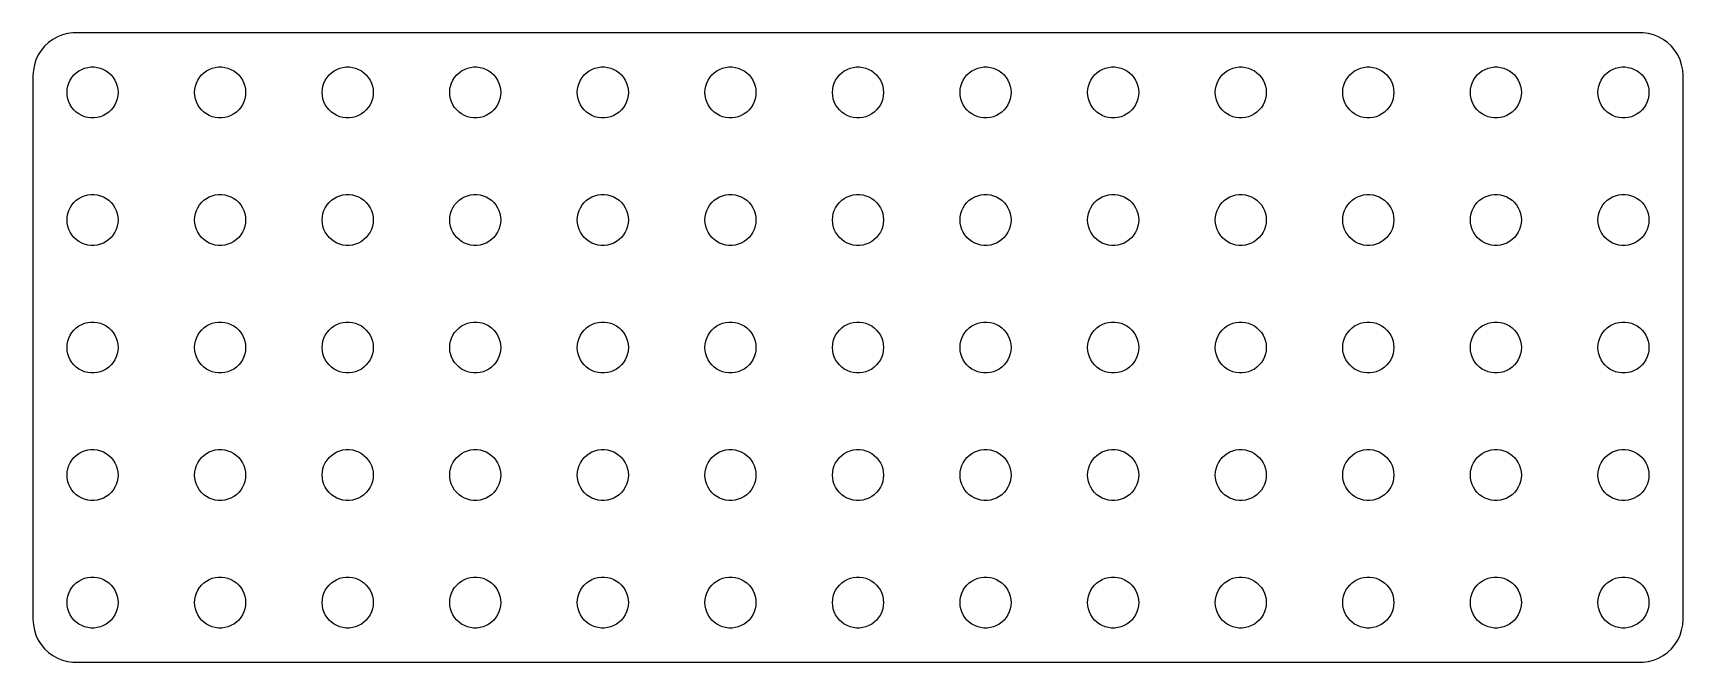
# Model space of a CAD drawing. Header units: metres. Extents: x 0 to 194, y 1 to 74.
import ezdxf

# ---------------------------------------------------------------- set-up
doc = ezdxf.new("R2010")
doc.units = ezdxf.units.M

msp = doc.modelspace()

# ---------------------------------------------------------------- linework, layer by layer
for p, q in [((2.82086, 73.7216), (2.31287, 73.3526)), ((3.37109, 74.0241), (2.82086, 73.7216)), ((3.95491, 74.2553), (3.37109, 74.0241)), ((4.56308, 74.4114), (3.95491, 74.2553)), ((5.18604, 74.4901), (4.56308, 74.4114)), ((189.814, 74.4901), (5.18604, 74.4901)), ((190.437, 74.4114), (189.814, 74.4901)), ((191.045, 74.2553), (190.437, 74.4114)), ((191.629, 74.0241), (191.045, 74.2553)), ((192.179, 73.7216), (191.629, 74.0241)), ((192.687, 73.3526), (192.179, 73.7216)), ((1.11845, 71.9088), (0.85111, 71.3406)), ((1.45491, 72.4389), (1.11845, 71.9088)), ((1.85515, 72.9227), (1.45491, 72.4389)), ((2.31287, 73.3526), (1.85515, 72.9227)), ((193.145, 72.9227), (192.687, 73.3526)), ((193.545, 72.4389), (193.145, 72.9227)), ((193.882, 71.9088), (193.545, 72.4389)), ((194.149, 71.3406), (193.882, 71.9088)), ((0.53941, 70.1267), (0.5, 69.5)), ((0.65707, 70.7434), (0.53941, 70.1267)), ((0.85111, 71.3406), (0.65707, 70.7434)), ((5.58772, 69.8115), (5.89252, 70.033)), ((5.89252, 70.033), (6.22266, 70.2145)), ((6.22266, 70.2145), (6.57294, 70.3532)), ((6.57294, 70.3532), (6.93785, 70.4469)), ((6.93785, 70.4469), (7.31161, 70.4941)), ((7.31161, 70.4941), (7.68837, 70.4941)), ((7.68837, 70.4941), (8.06213, 70.4469)), ((8.06213, 70.4469), (8.42705, 70.3532)), ((8.42705, 70.3532), (8.77733, 70.2145)), ((8.77733, 70.2145), (9.10747, 70.033)), ((9.10747, 70.033), (9.41226, 69.8115)), ((20.5877, 69.8115), (20.8925, 70.033)), ((20.8925, 70.033), (21.2227, 70.2145)), ((21.2227, 70.2145), (21.5729, 70.3532)), ((21.5729, 70.3532), (21.9379, 70.4469)), ((21.9379, 70.4469), (22.3116, 70.4941)), ((22.3116, 70.4941), (22.6884, 70.4941)), ((22.6884, 70.4941), (23.0621, 70.4469)), ((23.0621, 70.4469), (23.427, 70.3532)), ((23.427, 70.3532), (23.7773, 70.2145)), ((23.7773, 70.2145), (24.1075, 70.033)), ((24.1075, 70.033), (24.4123, 69.8115)), ((35.5877, 69.8115), (35.8925, 70.033)), ((35.8925, 70.033), (36.2227, 70.2145)), ((36.2227, 70.2145), (36.5729, 70.3532)), ((36.5729, 70.3532), (36.9379, 70.4469)), ((36.9379, 70.4469), (37.3116, 70.4941)), ((37.3116, 70.4941), (37.6884, 70.4941)), ((37.6884, 70.4941), (38.0621, 70.4469)), ((38.0621, 70.4469), (38.427, 70.3532)), ((38.427, 70.3532), (38.7773, 70.2145)), ((38.7773, 70.2145), (39.1075, 70.033)), ((39.1075, 70.033), (39.4123, 69.8115)), ((50.5877, 69.8115), (50.8925, 70.033)), ((50.8925, 70.033), (51.2227, 70.2145)), ((51.2227, 70.2145), (51.5729, 70.3532)), ((51.5729, 70.3532), (51.9379, 70.4469)), ((51.9379, 70.4469), (52.3116, 70.4941)), ((52.3116, 70.4941), (52.6884, 70.4941)), ((52.6884, 70.4941), (53.0621, 70.4469)), ((53.0621, 70.4469), (53.427, 70.3532)), ((53.427, 70.3532), (53.7773, 70.2145)), ((53.7773, 70.2145), (54.1075, 70.033)), ((54.1075, 70.033), (54.4123, 69.8115)), ((65.5877, 69.8115), (65.8925, 70.033)), ((65.8925, 70.033), (66.2227, 70.2145)), ((66.2227, 70.2145), (66.573, 70.3532)), ((66.573, 70.3532), (66.9379, 70.4469)), ((66.9379, 70.4469), (67.3116, 70.4941)), ((67.3116, 70.4941), (67.6884, 70.4941)), ((67.6884, 70.4941), (68.0621, 70.4469)), ((68.0621, 70.4469), (68.427, 70.3532)), ((68.427, 70.3532), (68.7773, 70.2145)), ((68.7773, 70.2145), (69.1075, 70.033)), ((69.1075, 70.033), (69.4123, 69.8115)), ((80.5877, 69.8115), (80.8925, 70.033)), ((80.8925, 70.033), (81.2227, 70.2145)), ((81.2227, 70.2145), (81.573, 70.3532)), ((81.573, 70.3532), (81.9379, 70.4469)), ((81.9379, 70.4469), (82.3116, 70.4941)), ((82.3116, 70.4941), (82.6884, 70.4941)), ((82.6884, 70.4941), (83.0621, 70.4469)), ((83.0621, 70.4469), (83.427, 70.3532)), ((83.427, 70.3532), (83.7773, 70.2145)), ((83.7773, 70.2145), (84.1075, 70.033)), ((84.1075, 70.033), (84.4123, 69.8115)), ((95.5877, 69.8115), (95.8925, 70.033)), ((95.8925, 70.033), (96.2227, 70.2145)), ((96.2227, 70.2145), (96.573, 70.3532)), ((96.573, 70.3532), (96.9379, 70.4469)), ((96.9379, 70.4469), (97.3116, 70.4941)), ((97.3116, 70.4941), (97.6884, 70.4941)), ((97.6884, 70.4941), (98.0621, 70.4469)), ((98.0621, 70.4469), (98.427, 70.3532)), ((98.427, 70.3532), (98.7773, 70.2145)), ((98.7773, 70.2145), (99.1075, 70.033)), ((99.1075, 70.033), (99.4123, 69.8115)), ((110.588, 69.8115), (110.893, 70.033)), ((110.893, 70.033), (111.223, 70.2145)), ((111.223, 70.2145), (111.573, 70.3532)), ((111.573, 70.3532), (111.938, 70.4469)), ((111.938, 70.4469), (112.312, 70.4941)), ((112.312, 70.4941), (112.688, 70.4941)), ((112.688, 70.4941), (113.062, 70.4469)), ((113.062, 70.4469), (113.427, 70.3532)), ((113.427, 70.3532), (113.777, 70.2145)), ((113.777, 70.2145), (114.107, 70.033)), ((114.107, 70.033), (114.412, 69.8115)), ((125.588, 69.8115), (125.893, 70.033)), ((125.893, 70.033), (126.223, 70.2145)), ((126.223, 70.2145), (126.573, 70.3532)), ((126.573, 70.3532), (126.938, 70.4469)), ((126.938, 70.4469), (127.312, 70.4941)), ((127.312, 70.4941), (127.688, 70.4941)), ((127.688, 70.4941), (128.062, 70.4469)), ((128.062, 70.4469), (128.427, 70.3532)), ((128.427, 70.3532), (128.777, 70.2145)), ((128.777, 70.2145), (129.107, 70.033)), ((129.107, 70.033), (129.412, 69.8115)), ((140.588, 69.8115), (140.893, 70.033)), ((140.893, 70.033), (141.223, 70.2145)), ((141.223, 70.2145), (141.573, 70.3532)), ((141.573, 70.3532), (141.938, 70.4469)), ((141.938, 70.4469), (142.312, 70.4941)), ((142.312, 70.4941), (142.688, 70.4941)), ((142.688, 70.4941), (143.062, 70.4469)), ((143.062, 70.4469), (143.427, 70.3532)), ((143.427, 70.3532), (143.777, 70.2145)), ((143.777, 70.2145), (144.107, 70.033)), ((144.107, 70.033), (144.412, 69.8115)), ((155.588, 69.8115), (155.893, 70.033)), ((155.893, 70.033), (156.223, 70.2145)), ((156.223, 70.2145), (156.573, 70.3532)), ((156.573, 70.3532), (156.938, 70.4469)), ((156.938, 70.4469), (157.312, 70.4941)), ((157.312, 70.4941), (157.688, 70.4941)), ((157.688, 70.4941), (158.062, 70.4469)), ((158.062, 70.4469), (158.427, 70.3532)), ((158.427, 70.3532), (158.777, 70.2145)), ((158.777, 70.2145), (159.107, 70.033)), ((159.107, 70.033), (159.412, 69.8115)), ((170.588, 69.8115), (170.893, 70.033)), ((170.893, 70.033), (171.223, 70.2145)), ((171.223, 70.2145), (171.573, 70.3532)), ((171.573, 70.3532), (171.938, 70.4469)), ((171.938, 70.4469), (172.312, 70.4941)), ((172.312, 70.4941), (172.688, 70.4941)), ((172.688, 70.4941), (173.062, 70.4469)), ((173.062, 70.4469), (173.427, 70.3532)), ((173.427, 70.3532), (173.777, 70.2145)), ((173.777, 70.2145), (174.107, 70.033)), ((174.107, 70.033), (174.412, 69.8115)), ((185.588, 69.8115), (185.893, 70.033)), ((185.893, 70.033), (186.223, 70.2145)), ((186.223, 70.2145), (186.573, 70.3532)), ((186.573, 70.3532), (186.938, 70.4469)), ((186.938, 70.4469), (187.312, 70.4941)), ((187.312, 70.4941), (187.688, 70.4941)), ((187.688, 70.4941), (188.062, 70.4469)), ((188.062, 70.4469), (188.427, 70.3532)), ((188.427, 70.3532), (188.777, 70.2145)), ((188.777, 70.2145), (189.107, 70.033)), ((189.107, 70.033), (189.412, 69.8115)), ((194.343, 70.7434), (194.149, 71.3406)), ((194.461, 70.1267), (194.343, 70.7434)), ((194.5, 69.5), (194.461, 70.1267)), ((0.5, 69.5), (0.5, 5.5)), ((4.52365, 67.876), (4.59424, 68.2461)), ((4.59424, 68.2461), (4.71066, 68.6044)), ((4.71066, 68.6044), (4.87108, 68.9453)), ((4.87108, 68.9453), (5.07294, 69.2634)), ((5.07294, 69.2634), (5.31308, 69.5536)), ((5.31308, 69.5536), (5.58772, 69.8115)), ((9.41226, 69.8115), (9.6869, 69.5536)), ((9.6869, 69.5536), (9.92705, 69.2634)), ((9.92705, 69.2634), (10.1289, 68.9453)), ((10.1289, 68.9453), (10.2893, 68.6044)), ((10.2893, 68.6044), (10.4057, 68.2461)), ((10.4057, 68.2461), (10.4763, 67.876)), ((19.5237, 67.876), (19.5942, 68.2461)), ((19.5942, 68.2461), (19.7107, 68.6044)), ((19.7107, 68.6044), (19.8711, 68.9453)), ((19.8711, 68.9453), (20.0729, 69.2634)), ((20.0729, 69.2634), (20.3131, 69.5536)), ((20.3131, 69.5536), (20.5877, 69.8115)), ((24.4123, 69.8115), (24.6869, 69.5536)), ((24.6869, 69.5536), (24.927, 69.2634)), ((24.927, 69.2634), (25.1289, 68.9453)), ((25.1289, 68.9453), (25.2893, 68.6044)), ((25.2893, 68.6044), (25.4057, 68.2461)), ((25.4057, 68.2461), (25.4763, 67.876)), ((34.5237, 67.876), (34.5942, 68.2461)), ((34.5942, 68.2461), (34.7107, 68.6044)), ((34.7107, 68.6044), (34.8711, 68.9453)), ((34.8711, 68.9453), (35.0729, 69.2634)), ((35.0729, 69.2634), (35.3131, 69.5536)), ((35.3131, 69.5536), (35.5877, 69.8115)), ((39.4123, 69.8115), (39.6869, 69.5536)), ((39.6869, 69.5536), (39.927, 69.2634)), ((39.927, 69.2634), (40.1289, 68.9453)), ((40.1289, 68.9453), (40.2893, 68.6044)), ((40.2893, 68.6044), (40.4057, 68.2461)), ((40.4057, 68.2461), (40.4763, 67.876)), ((49.5237, 67.876), (49.5942, 68.2461)), ((49.5942, 68.2461), (49.7107, 68.6044)), ((49.7107, 68.6044), (49.8711, 68.9453)), ((49.8711, 68.9453), (50.0729, 69.2634)), ((50.0729, 69.2634), (50.3131, 69.5536)), ((50.3131, 69.5536), (50.5877, 69.8115)), ((54.4123, 69.8115), (54.6869, 69.5536)), ((54.6869, 69.5536), (54.927, 69.2634)), ((54.927, 69.2634), (55.1289, 68.9453)), ((55.1289, 68.9453), (55.2893, 68.6044)), ((55.2893, 68.6044), (55.4057, 68.2461)), ((55.4057, 68.2461), (55.4763, 67.876)), ((64.5237, 67.876), (64.5943, 68.2461)), ((64.5943, 68.2461), (64.7107, 68.6044)), ((64.7107, 68.6044), (64.8711, 68.9453)), ((64.8711, 68.9453), (65.073, 69.2634)), ((65.073, 69.2634), (65.3131, 69.5536)), ((65.3131, 69.5536), (65.5877, 69.8115)), ((69.4123, 69.8115), (69.6869, 69.5536)), ((69.6869, 69.5536), (69.927, 69.2634)), ((69.927, 69.2634), (70.1289, 68.9453)), ((70.1289, 68.9453), (70.2893, 68.6044)), ((70.2893, 68.6044), (70.4057, 68.2461)), ((70.4057, 68.2461), (70.4763, 67.876)), ((79.5237, 67.876), (79.5943, 68.2461)), ((79.5943, 68.2461), (79.7107, 68.6044)), ((79.7107, 68.6044), (79.8711, 68.9453)), ((79.8711, 68.9453), (80.073, 69.2634)), ((80.073, 69.2634), (80.3131, 69.5536)), ((80.3131, 69.5536), (80.5877, 69.8115)), ((84.4123, 69.8115), (84.6869, 69.5536)), ((84.6869, 69.5536), (84.927, 69.2634)), ((84.927, 69.2634), (85.1289, 68.9453)), ((85.1289, 68.9453), (85.2893, 68.6044)), ((85.2893, 68.6044), (85.4057, 68.2461)), ((85.4057, 68.2461), (85.4763, 67.876)), ((94.5237, 67.876), (94.5943, 68.2461)), ((94.5943, 68.2461), (94.7107, 68.6044)), ((94.7107, 68.6044), (94.8711, 68.9453)), ((94.8711, 68.9453), (95.073, 69.2634)), ((95.073, 69.2634), (95.3131, 69.5536)), ((95.3131, 69.5536), (95.5877, 69.8115)), ((99.4123, 69.8115), (99.6869, 69.5536)), ((99.6869, 69.5536), (99.927, 69.2634)), ((99.927, 69.2634), (100.129, 68.9453)), ((100.129, 68.9453), (100.289, 68.6044)), ((100.289, 68.6044), (100.406, 68.2461)), ((100.406, 68.2461), (100.476, 67.876)), ((109.524, 67.876), (109.594, 68.2461)), ((109.594, 68.2461), (109.711, 68.6044)), ((109.711, 68.6044), (109.871, 68.9453)), ((109.871, 68.9453), (110.073, 69.2634)), ((110.073, 69.2634), (110.313, 69.5536)), ((110.313, 69.5536), (110.588, 69.8115)), ((114.412, 69.8115), (114.687, 69.5536)), ((114.687, 69.5536), (114.927, 69.2634)), ((114.927, 69.2634), (115.129, 68.9453)), ((115.129, 68.9453), (115.289, 68.6044)), ((115.289, 68.6044), (115.406, 68.2461)), ((115.406, 68.2461), (115.476, 67.876)), ((124.524, 67.876), (124.594, 68.2461)), ((124.594, 68.2461), (124.711, 68.6044)), ((124.711, 68.6044), (124.871, 68.9453)), ((124.871, 68.9453), (125.073, 69.2634)), ((125.073, 69.2634), (125.313, 69.5536)), ((125.313, 69.5536), (125.588, 69.8115)), ((129.412, 69.8115), (129.687, 69.5536)), ((129.687, 69.5536), (129.927, 69.2634)), ((129.927, 69.2634), (130.129, 68.9453)), ((130.129, 68.9453), (130.289, 68.6044)), ((130.289, 68.6044), (130.406, 68.2461)), ((130.406, 68.2461), (130.476, 67.876)), ((139.524, 67.876), (139.594, 68.2461)), ((139.594, 68.2461), (139.711, 68.6044)), ((139.711, 68.6044), (139.871, 68.9453)), ((139.871, 68.9453), (140.073, 69.2634)), ((140.073, 69.2634), (140.313, 69.5536)), ((140.313, 69.5536), (140.588, 69.8115)), ((144.412, 69.8115), (144.687, 69.5536)), ((144.687, 69.5536), (144.927, 69.2634)), ((144.927, 69.2634), (145.129, 68.9453)), ((145.129, 68.9453), (145.289, 68.6044)), ((145.289, 68.6044), (145.406, 68.2461)), ((145.406, 68.2461), (145.476, 67.876)), ((154.524, 67.876), (154.594, 68.2461)), ((154.594, 68.2461), (154.711, 68.6044)), ((154.711, 68.6044), (154.871, 68.9453)), ((154.871, 68.9453), (155.073, 69.2634)), ((155.073, 69.2634), (155.313, 69.5536)), ((155.313, 69.5536), (155.588, 69.8115)), ((159.412, 69.8115), (159.687, 69.5536)), ((159.687, 69.5536), (159.927, 69.2634)), ((159.927, 69.2634), (160.129, 68.9453)), ((160.129, 68.9453), (160.289, 68.6044)), ((160.289, 68.6044), (160.406, 68.2461)), ((160.406, 68.2461), (160.476, 67.876)), ((169.524, 67.876), (169.594, 68.2461)), ((169.594, 68.2461), (169.711, 68.6044)), ((169.711, 68.6044), (169.871, 68.9453)), ((169.871, 68.9453), (170.073, 69.2634)), ((170.073, 69.2634), (170.313, 69.5536)), ((170.313, 69.5536), (170.588, 69.8115)), ((174.412, 69.8115), (174.687, 69.5536)), ((174.687, 69.5536), (174.927, 69.2634)), ((174.927, 69.2634), (175.129, 68.9453)), ((175.129, 68.9453), (175.289, 68.6044)), ((175.289, 68.6044), (175.406, 68.2461)), ((175.406, 68.2461), (175.476, 67.876)), ((184.524, 67.876), (184.594, 68.2461)), ((184.594, 68.2461), (184.711, 68.6044)), ((184.711, 68.6044), (184.871, 68.9453)), ((184.871, 68.9453), (185.073, 69.2634)), ((185.073, 69.2634), (185.313, 69.5536)), ((185.313, 69.5536), (185.588, 69.8115)), ((189.412, 69.8115), (189.687, 69.5536)), ((189.687, 69.5536), (189.927, 69.2634)), ((189.927, 69.2634), (190.129, 68.9453)), ((190.129, 68.9453), (190.289, 68.6044)), ((190.289, 68.6044), (190.406, 68.2461)), ((190.406, 68.2461), (190.476, 67.876)), ((194.5, 5.5), (194.5, 69.5)), ((4.5, 67.5), (4.52365, 67.876)), ((4.52365, 67.124), (4.5, 67.5)), ((4.59424, 66.7539), (4.52365, 67.124)), ((4.71066, 66.3956), (4.59424, 66.7539)), ((4.87108, 66.0547), (4.71066, 66.3956)), ((5.07294, 65.7366), (4.87108, 66.0547)), ((10.1289, 66.0547), (9.92705, 65.7366)), ((10.2893, 66.3956), (10.1289, 66.0547)), ((10.4057, 66.7539), (10.2893, 66.3956)), ((10.4763, 67.124), (10.4057, 66.7539)), ((10.4763, 67.876), (10.5, 67.5)), ((10.5, 67.5), (10.4763, 67.124)), ((19.5, 67.5), (19.5237, 67.876)), ((19.5237, 67.124), (19.5, 67.5)), ((19.5942, 66.7539), (19.5237, 67.124)), ((19.7107, 66.3956), (19.5942, 66.7539)), ((19.8711, 66.0547), (19.7107, 66.3956)), ((20.0729, 65.7366), (19.8711, 66.0547)), ((25.1289, 66.0547), (24.927, 65.7366)), ((25.2893, 66.3956), (25.1289, 66.0547)), ((25.4057, 66.7539), (25.2893, 66.3956)), ((25.4763, 67.124), (25.4057, 66.7539)), ((25.4763, 67.876), (25.5, 67.5)), ((25.5, 67.5), (25.4763, 67.124)), ((34.5, 67.5), (34.5237, 67.876)), ((34.5237, 67.124), (34.5, 67.5)), ((34.5942, 66.7539), (34.5237, 67.124)), ((34.7107, 66.3956), (34.5942, 66.7539)), ((34.8711, 66.0547), (34.7107, 66.3956)), ((35.0729, 65.7366), (34.8711, 66.0547)), ((40.1289, 66.0547), (39.927, 65.7366)), ((40.2893, 66.3956), (40.1289, 66.0547)), ((40.4057, 66.7539), (40.2893, 66.3956)), ((40.4763, 67.124), (40.4057, 66.7539)), ((40.4763, 67.876), (40.5, 67.5)), ((40.5, 67.5), (40.4763, 67.124)), ((49.5, 67.5), (49.5237, 67.876)), ((49.5237, 67.124), (49.5, 67.5)), ((49.5942, 66.7539), (49.5237, 67.124)), ((49.7107, 66.3956), (49.5942, 66.7539)), ((49.8711, 66.0547), (49.7107, 66.3956)), ((50.0729, 65.7366), (49.8711, 66.0547)), ((55.1289, 66.0547), (54.927, 65.7366)), ((55.2893, 66.3956), (55.1289, 66.0547)), ((55.4057, 66.7539), (55.2893, 66.3956)), ((55.4763, 67.124), (55.4057, 66.7539)), ((55.4763, 67.876), (55.5, 67.5)), ((55.5, 67.5), (55.4763, 67.124)), ((64.5, 67.5), (64.5237, 67.876)), ((64.5237, 67.124), (64.5, 67.5)), ((64.5943, 66.7539), (64.5237, 67.124)), ((64.7107, 66.3956), (64.5943, 66.7539)), ((64.8711, 66.0547), (64.7107, 66.3956)), ((65.073, 65.7366), (64.8711, 66.0547)), ((70.1289, 66.0547), (69.927, 65.7366)), ((70.2893, 66.3956), (70.1289, 66.0547)), ((70.4057, 66.7539), (70.2893, 66.3956)), ((70.4763, 67.124), (70.4057, 66.7539)), ((70.4763, 67.876), (70.5, 67.5)), ((70.5, 67.5), (70.4763, 67.124)), ((79.5, 67.5), (79.5237, 67.876)), ((79.5237, 67.124), (79.5, 67.5)), ((79.5943, 66.7539), (79.5237, 67.124)), ((79.7107, 66.3956), (79.5943, 66.7539)), ((79.8711, 66.0547), (79.7107, 66.3956)), ((80.073, 65.7366), (79.8711, 66.0547)), ((85.1289, 66.0547), (84.927, 65.7366)), ((85.2893, 66.3956), (85.1289, 66.0547)), ((85.4057, 66.7539), (85.2893, 66.3956)), ((85.4763, 67.124), (85.4057, 66.7539)), ((85.4763, 67.876), (85.5, 67.5)), ((85.5, 67.5), (85.4763, 67.124)), ((94.5, 67.5), (94.5237, 67.876)), ((94.5237, 67.124), (94.5, 67.5)), ((94.5943, 66.7539), (94.5237, 67.124)), ((94.7107, 66.3956), (94.5943, 66.7539)), ((94.8711, 66.0547), (94.7107, 66.3956)), ((95.073, 65.7366), (94.8711, 66.0547)), ((100.129, 66.0547), (99.927, 65.7366)), ((100.289, 66.3956), (100.129, 66.0547)), ((100.406, 66.7539), (100.289, 66.3956)), ((100.476, 67.124), (100.406, 66.7539)), ((100.476, 67.876), (100.5, 67.5)), ((100.5, 67.5), (100.476, 67.124)), ((109.5, 67.5), (109.524, 67.876)), ((109.524, 67.124), (109.5, 67.5)), ((109.594, 66.7539), (109.524, 67.124)), ((109.711, 66.3956), (109.594, 66.7539)), ((109.871, 66.0547), (109.711, 66.3956)), ((110.073, 65.7366), (109.871, 66.0547)), ((115.129, 66.0547), (114.927, 65.7366)), ((115.289, 66.3956), (115.129, 66.0547)), ((115.406, 66.7539), (115.289, 66.3956)), ((115.476, 67.124), (115.406, 66.7539)), ((115.476, 67.876), (115.5, 67.5)), ((115.5, 67.5), (115.476, 67.124)), ((124.5, 67.5), (124.524, 67.876)), ((124.524, 67.124), (124.5, 67.5)), ((124.594, 66.7539), (124.524, 67.124)), ((124.711, 66.3956), (124.594, 66.7539)), ((124.871, 66.0547), (124.711, 66.3956)), ((125.073, 65.7366), (124.871, 66.0547)), ((130.129, 66.0547), (129.927, 65.7366)), ((130.289, 66.3956), (130.129, 66.0547)), ((130.406, 66.7539), (130.289, 66.3956)), ((130.476, 67.124), (130.406, 66.7539)), ((130.476, 67.876), (130.5, 67.5)), ((130.5, 67.5), (130.476, 67.124)), ((139.5, 67.5), (139.524, 67.876)), ((139.524, 67.124), (139.5, 67.5)), ((139.594, 66.7539), (139.524, 67.124)), ((139.711, 66.3956), (139.594, 66.7539)), ((139.871, 66.0547), (139.711, 66.3956)), ((140.073, 65.7366), (139.871, 66.0547)), ((145.129, 66.0547), (144.927, 65.7366)), ((145.289, 66.3956), (145.129, 66.0547)), ((145.406, 66.7539), (145.289, 66.3956)), ((145.476, 67.124), (145.406, 66.7539)), ((145.476, 67.876), (145.5, 67.5)), ((145.5, 67.5), (145.476, 67.124)), ((154.5, 67.5), (154.524, 67.876)), ((154.524, 67.124), (154.5, 67.5)), ((154.594, 66.7539), (154.524, 67.124)), ((154.711, 66.3956), (154.594, 66.7539)), ((154.871, 66.0547), (154.711, 66.3956)), ((155.073, 65.7366), (154.871, 66.0547)), ((160.129, 66.0547), (159.927, 65.7366)), ((160.289, 66.3956), (160.129, 66.0547)), ((160.406, 66.7539), (160.289, 66.3956)), ((160.476, 67.124), (160.406, 66.7539)), ((160.476, 67.876), (160.5, 67.5)), ((160.5, 67.5), (160.476, 67.124)), ((169.5, 67.5), (169.524, 67.876)), ((169.524, 67.124), (169.5, 67.5)), ((169.594, 66.7539), (169.524, 67.124)), ((169.711, 66.3956), (169.594, 66.7539)), ((169.871, 66.0547), (169.711, 66.3956)), ((170.073, 65.7366), (169.871, 66.0547)), ((175.129, 66.0547), (174.927, 65.7366)), ((175.289, 66.3956), (175.129, 66.0547)), ((175.406, 66.7539), (175.289, 66.3956)), ((175.476, 67.124), (175.406, 66.7539)), ((175.476, 67.876), (175.5, 67.5)), ((175.5, 67.5), (175.476, 67.124)), ((184.5, 67.5), (184.524, 67.876)), ((184.524, 67.124), (184.5, 67.5)), ((184.594, 66.7539), (184.524, 67.124)), ((184.711, 66.3956), (184.594, 66.7539)), ((184.871, 66.0547), (184.711, 66.3956)), ((185.073, 65.7366), (184.871, 66.0547)), ((190.129, 66.0547), (189.927, 65.7366)), ((190.289, 66.3956), (190.129, 66.0547)), ((190.406, 66.7539), (190.289, 66.3956)), ((190.476, 67.124), (190.406, 66.7539)), ((190.476, 67.876), (190.5, 67.5)), ((190.5, 67.5), (190.476, 67.124)), ((5.31308, 65.4464), (5.07294, 65.7366)), ((5.58772, 65.1885), (5.31308, 65.4464)), ((5.89252, 64.967), (5.58772, 65.1885)), ((6.22266, 64.7855), (5.89252, 64.967)), ((6.57294, 64.6468), (6.22266, 64.7855)), ((6.93785, 64.5531), (6.57294, 64.6468)), ((7.31161, 64.5059), (6.93785, 64.5531)), ((7.68837, 64.5059), (7.31161, 64.5059)), ((8.06213, 64.5531), (7.68837, 64.5059)), ((8.42705, 64.6468), (8.06213, 64.5531)), ((8.77733, 64.7855), (8.42705, 64.6468)), ((9.10747, 64.967), (8.77733, 64.7855)), ((9.41226, 65.1885), (9.10747, 64.967)), ((9.6869, 65.4464), (9.41226, 65.1885)), ((9.92705, 65.7366), (9.6869, 65.4464)), ((20.3131, 65.4464), (20.0729, 65.7366)), ((20.5877, 65.1885), (20.3131, 65.4464)), ((20.8925, 64.967), (20.5877, 65.1885)), ((21.2227, 64.7855), (20.8925, 64.967)), ((21.5729, 64.6468), (21.2227, 64.7855)), ((21.9379, 64.5531), (21.5729, 64.6468)), ((22.3116, 64.5059), (21.9379, 64.5531)), ((22.6884, 64.5059), (22.3116, 64.5059)), ((23.0621, 64.5531), (22.6884, 64.5059)), ((23.427, 64.6468), (23.0621, 64.5531)), ((23.7773, 64.7855), (23.427, 64.6468)), ((24.1075, 64.967), (23.7773, 64.7855)), ((24.4123, 65.1885), (24.1075, 64.967)), ((24.6869, 65.4464), (24.4123, 65.1885)), ((24.927, 65.7366), (24.6869, 65.4464)), ((35.3131, 65.4464), (35.0729, 65.7366)), ((35.5877, 65.1885), (35.3131, 65.4464)), ((35.8925, 64.967), (35.5877, 65.1885)), ((36.2227, 64.7855), (35.8925, 64.967)), ((36.5729, 64.6468), (36.2227, 64.7855)), ((36.9379, 64.5531), (36.5729, 64.6468)), ((37.3116, 64.5059), (36.9379, 64.5531)), ((37.6884, 64.5059), (37.3116, 64.5059)), ((38.0621, 64.5531), (37.6884, 64.5059)), ((38.427, 64.6468), (38.0621, 64.5531)), ((38.7773, 64.7855), (38.427, 64.6468)), ((39.1075, 64.967), (38.7773, 64.7855)), ((39.4123, 65.1885), (39.1075, 64.967)), ((39.6869, 65.4464), (39.4123, 65.1885)), ((39.927, 65.7366), (39.6869, 65.4464)), ((50.3131, 65.4464), (50.0729, 65.7366)), ((50.5877, 65.1885), (50.3131, 65.4464)), ((50.8925, 64.967), (50.5877, 65.1885)), ((51.2227, 64.7855), (50.8925, 64.967)), ((51.5729, 64.6468), (51.2227, 64.7855)), ((51.9379, 64.5531), (51.5729, 64.6468)), ((52.3116, 64.5059), (51.9379, 64.5531)), ((52.6884, 64.5059), (52.3116, 64.5059)), ((53.0621, 64.5531), (52.6884, 64.5059)), ((53.427, 64.6468), (53.0621, 64.5531)), ((53.7773, 64.7855), (53.427, 64.6468)), ((54.1075, 64.967), (53.7773, 64.7855)), ((54.4123, 65.1885), (54.1075, 64.967)), ((54.6869, 65.4464), (54.4123, 65.1885)), ((54.927, 65.7366), (54.6869, 65.4464)), ((65.3131, 65.4464), (65.073, 65.7366)), ((65.5877, 65.1885), (65.3131, 65.4464)), ((65.8925, 64.967), (65.5877, 65.1885)), ((66.2227, 64.7855), (65.8925, 64.967)), ((66.573, 64.6468), (66.2227, 64.7855)), ((66.9379, 64.5531), (66.573, 64.6468)), ((67.3116, 64.5059), (66.9379, 64.5531)), ((67.6884, 64.5059), (67.3116, 64.5059)), ((68.0621, 64.5531), (67.6884, 64.5059)), ((68.427, 64.6468), (68.0621, 64.5531)), ((68.7773, 64.7855), (68.427, 64.6468)), ((69.1075, 64.967), (68.7773, 64.7855)), ((69.4123, 65.1885), (69.1075, 64.967)), ((69.6869, 65.4464), (69.4123, 65.1885)), ((69.927, 65.7366), (69.6869, 65.4464)), ((80.3131, 65.4464), (80.073, 65.7366)), ((80.5877, 65.1885), (80.3131, 65.4464)), ((80.8925, 64.967), (80.5877, 65.1885)), ((81.2227, 64.7855), (80.8925, 64.967)), ((81.573, 64.6468), (81.2227, 64.7855)), ((81.9379, 64.5531), (81.573, 64.6468)), ((82.3116, 64.5059), (81.9379, 64.5531)), ((82.6884, 64.5059), (82.3116, 64.5059)), ((83.0621, 64.5531), (82.6884, 64.5059)), ((83.427, 64.6468), (83.0621, 64.5531)), ((83.7773, 64.7855), (83.427, 64.6468)), ((84.1075, 64.967), (83.7773, 64.7855)), ((84.4123, 65.1885), (84.1075, 64.967)), ((84.6869, 65.4464), (84.4123, 65.1885)), ((84.927, 65.7366), (84.6869, 65.4464)), ((95.3131, 65.4464), (95.073, 65.7366)), ((95.5877, 65.1885), (95.3131, 65.4464)), ((95.8925, 64.967), (95.5877, 65.1885)), ((96.2227, 64.7855), (95.8925, 64.967)), ((96.573, 64.6468), (96.2227, 64.7855)), ((96.9379, 64.5531), (96.573, 64.6468)), ((97.3116, 64.5059), (96.9379, 64.5531)), ((97.6884, 64.5059), (97.3116, 64.5059)), ((98.0621, 64.5531), (97.6884, 64.5059)), ((98.427, 64.6468), (98.0621, 64.5531)), ((98.7773, 64.7855), (98.427, 64.6468)), ((99.1075, 64.967), (98.7773, 64.7855)), ((99.4123, 65.1885), (99.1075, 64.967)), ((99.6869, 65.4464), (99.4123, 65.1885)), ((99.927, 65.7366), (99.6869, 65.4464)), ((110.313, 65.4464), (110.073, 65.7366)), ((110.588, 65.1885), (110.313, 65.4464)), ((110.893, 64.967), (110.588, 65.1885)), ((111.223, 64.7855), (110.893, 64.967)), ((111.573, 64.6468), (111.223, 64.7855)), ((111.938, 64.5531), (111.573, 64.6468)), ((112.312, 64.5059), (111.938, 64.5531)), ((112.688, 64.5059), (112.312, 64.5059)), ((113.062, 64.5531), (112.688, 64.5059)), ((113.427, 64.6468), (113.062, 64.5531)), ((113.777, 64.7855), (113.427, 64.6468)), ((114.107, 64.967), (113.777, 64.7855)), ((114.412, 65.1885), (114.107, 64.967)), ((114.687, 65.4464), (114.412, 65.1885)), ((114.927, 65.7366), (114.687, 65.4464)), ((125.313, 65.4464), (125.073, 65.7366)), ((125.588, 65.1885), (125.313, 65.4464)), ((125.893, 64.967), (125.588, 65.1885)), ((126.223, 64.7855), (125.893, 64.967)), ((126.573, 64.6468), (126.223, 64.7855)), ((126.938, 64.5531), (126.573, 64.6468)), ((127.312, 64.5059), (126.938, 64.5531)), ((127.688, 64.5059), (127.312, 64.5059)), ((128.062, 64.5531), (127.688, 64.5059)), ((128.427, 64.6468), (128.062, 64.5531)), ((128.777, 64.7855), (128.427, 64.6468)), ((129.107, 64.967), (128.777, 64.7855)), ((129.412, 65.1885), (129.107, 64.967)), ((129.687, 65.4464), (129.412, 65.1885)), ((129.927, 65.7366), (129.687, 65.4464)), ((140.313, 65.4464), (140.073, 65.7366)), ((140.588, 65.1885), (140.313, 65.4464)), ((140.893, 64.967), (140.588, 65.1885)), ((141.223, 64.7855), (140.893, 64.967)), ((141.573, 64.6468), (141.223, 64.7855)), ((141.938, 64.5531), (141.573, 64.6468)), ((142.312, 64.5059), (141.938, 64.5531)), ((142.688, 64.5059), (142.312, 64.5059)), ((143.062, 64.5531), (142.688, 64.5059)), ((143.427, 64.6468), (143.062, 64.5531)), ((143.777, 64.7855), (143.427, 64.6468)), ((144.107, 64.967), (143.777, 64.7855)), ((144.412, 65.1885), (144.107, 64.967)), ((144.687, 65.4464), (144.412, 65.1885)), ((144.927, 65.7366), (144.687, 65.4464)), ((155.313, 65.4464), (155.073, 65.7366)), ((155.588, 65.1885), (155.313, 65.4464)), ((155.893, 64.967), (155.588, 65.1885)), ((156.223, 64.7855), (155.893, 64.967)), ((156.573, 64.6468), (156.223, 64.7855)), ((156.938, 64.5531), (156.573, 64.6468)), ((157.312, 64.5059), (156.938, 64.5531)), ((157.688, 64.5059), (157.312, 64.5059)), ((158.062, 64.5531), (157.688, 64.5059)), ((158.427, 64.6468), (158.062, 64.5531)), ((158.777, 64.7855), (158.427, 64.6468)), ((159.107, 64.967), (158.777, 64.7855)), ((159.412, 65.1885), (159.107, 64.967)), ((159.687, 65.4464), (159.412, 65.1885)), ((159.927, 65.7366), (159.687, 65.4464)), ((170.313, 65.4464), (170.073, 65.7366)), ((170.588, 65.1885), (170.313, 65.4464)), ((170.893, 64.967), (170.588, 65.1885)), ((171.223, 64.7855), (170.893, 64.967)), ((171.573, 64.6468), (171.223, 64.7855)), ((171.938, 64.5531), (171.573, 64.6468)), ((172.312, 64.5059), (171.938, 64.5531)), ((172.688, 64.5059), (172.312, 64.5059)), ((173.062, 64.5531), (172.688, 64.5059)), ((173.427, 64.6468), (173.062, 64.5531)), ((173.777, 64.7855), (173.427, 64.6468)), ((174.107, 64.967), (173.777, 64.7855)), ((174.412, 65.1885), (174.107, 64.967)), ((174.687, 65.4464), (174.412, 65.1885)), ((174.927, 65.7366), (174.687, 65.4464)), ((185.313, 65.4464), (185.073, 65.7366)), ((185.588, 65.1885), (185.313, 65.4464)), ((185.893, 64.967), (185.588, 65.1885)), ((186.223, 64.7855), (185.893, 64.967)), ((186.573, 64.6468), (186.223, 64.7855)), ((186.938, 64.5531), (186.573, 64.6468)), ((187.312, 64.5059), (186.938, 64.5531)), ((187.688, 64.5059), (187.312, 64.5059)), ((188.062, 64.5531), (187.688, 64.5059)), ((188.427, 64.6468), (188.062, 64.5531)), ((188.777, 64.7855), (188.427, 64.6468)), ((189.107, 64.967), (188.777, 64.7855)), ((189.412, 65.1885), (189.107, 64.967)), ((189.687, 65.4464), (189.412, 65.1885)), ((189.927, 65.7366), (189.687, 65.4464)), ((5.07294, 54.2634), (5.31308, 54.5536)), ((5.31308, 54.5536), (5.58772, 54.8115)), ((5.58772, 54.8115), (5.89252, 55.033)), ((5.89252, 55.033), (6.22266, 55.2145)), ((6.22266, 55.2145), (6.57294, 55.3532)), ((6.57294, 55.3532), (6.93785, 55.4469)), ((6.93785, 55.4469), (7.31161, 55.4941)), ((7.31161, 55.4941), (7.68837, 55.4941)), ((7.68837, 55.4941), (8.06213, 55.4469)), ((8.06213, 55.4469), (8.42705, 55.3532)), ((8.42705, 55.3532), (8.77733, 55.2145)), ((8.77733, 55.2145), (9.10747, 55.033)), ((9.10747, 55.033), (9.41226, 54.8115)), ((9.41226, 54.8115), (9.6869, 54.5536)), ((9.6869, 54.5536), (9.92705, 54.2634)), ((20.0729, 54.2634), (20.3131, 54.5536)), ((20.3131, 54.5536), (20.5877, 54.8115)), ((20.5877, 54.8115), (20.8925, 55.033)), ((20.8925, 55.033), (21.2227, 55.2145)), ((21.2227, 55.2145), (21.5729, 55.3532)), ((21.5729, 55.3532), (21.9379, 55.4469)), ((21.9379, 55.4469), (22.3116, 55.4941)), ((22.3116, 55.4941), (22.6884, 55.4941)), ((22.6884, 55.4941), (23.0621, 55.4469)), ((23.0621, 55.4469), (23.427, 55.3532)), ((23.427, 55.3532), (23.7773, 55.2145)), ((23.7773, 55.2145), (24.1075, 55.033)), ((24.1075, 55.033), (24.4123, 54.8115)), ((24.4123, 54.8115), (24.6869, 54.5536)), ((24.6869, 54.5536), (24.927, 54.2634)), ((35.0729, 54.2634), (35.3131, 54.5536)), ((35.3131, 54.5536), (35.5877, 54.8115)), ((35.5877, 54.8115), (35.8925, 55.033)), ((35.8925, 55.033), (36.2227, 55.2145)), ((36.2227, 55.2145), (36.5729, 55.3532)), ((36.5729, 55.3532), (36.9379, 55.4469)), ((36.9379, 55.4469), (37.3116, 55.4941)), ((37.3116, 55.4941), (37.6884, 55.4941)), ((37.6884, 55.4941), (38.0621, 55.4469)), ((38.0621, 55.4469), (38.427, 55.3532)), ((38.427, 55.3532), (38.7773, 55.2145)), ((38.7773, 55.2145), (39.1075, 55.033)), ((39.1075, 55.033), (39.4123, 54.8115)), ((39.4123, 54.8115), (39.6869, 54.5536)), ((39.6869, 54.5536), (39.927, 54.2634)), ((50.0729, 54.2634), (50.3131, 54.5536)), ((50.3131, 54.5536), (50.5877, 54.8115)), ((50.5877, 54.8115), (50.8925, 55.033)), ((50.8925, 55.033), (51.2227, 55.2145)), ((51.2227, 55.2145), (51.5729, 55.3532)), ((51.5729, 55.3532), (51.9379, 55.4469)), ((51.9379, 55.4469), (52.3116, 55.4941)), ((52.3116, 55.4941), (52.6884, 55.4941)), ((52.6884, 55.4941), (53.0621, 55.4469)), ((53.0621, 55.4469), (53.427, 55.3532)), ((53.427, 55.3532), (53.7773, 55.2145)), ((53.7773, 55.2145), (54.1075, 55.033)), ((54.1075, 55.033), (54.4123, 54.8115)), ((54.4123, 54.8115), (54.6869, 54.5536)), ((54.6869, 54.5536), (54.927, 54.2634)), ((65.073, 54.2634), (65.3131, 54.5536)), ((65.3131, 54.5536), (65.5877, 54.8115)), ((65.5877, 54.8115), (65.8925, 55.033)), ((65.8925, 55.033), (66.2227, 55.2145)), ((66.2227, 55.2145), (66.573, 55.3532)), ((66.573, 55.3532), (66.9379, 55.4469)), ((66.9379, 55.4469), (67.3116, 55.4941)), ((67.3116, 55.4941), (67.6884, 55.4941)), ((67.6884, 55.4941), (68.0621, 55.4469)), ((68.0621, 55.4469), (68.427, 55.3532)), ((68.427, 55.3532), (68.7773, 55.2145)), ((68.7773, 55.2145), (69.1075, 55.033)), ((69.1075, 55.033), (69.4123, 54.8115)), ((69.4123, 54.8115), (69.6869, 54.5536)), ((69.6869, 54.5536), (69.927, 54.2634)), ((80.073, 54.2634), (80.3131, 54.5536)), ((80.3131, 54.5536), (80.5877, 54.8115)), ((80.5877, 54.8115), (80.8925, 55.033)), ((80.8925, 55.033), (81.2227, 55.2145)), ((81.2227, 55.2145), (81.573, 55.3532)), ((81.573, 55.3532), (81.9379, 55.4469)), ((81.9379, 55.4469), (82.3116, 55.4941)), ((82.3116, 55.4941), (82.6884, 55.4941)), ((82.6884, 55.4941), (83.0621, 55.4469)), ((83.0621, 55.4469), (83.427, 55.3532)), ((83.427, 55.3532), (83.7773, 55.2145)), ((83.7773, 55.2145), (84.1075, 55.033)), ((84.1075, 55.033), (84.4123, 54.8115)), ((84.4123, 54.8115), (84.6869, 54.5536)), ((84.6869, 54.5536), (84.927, 54.2634)), ((95.073, 54.2634), (95.3131, 54.5536)), ((95.3131, 54.5536), (95.5877, 54.8115)), ((95.5877, 54.8115), (95.8925, 55.033)), ((95.8925, 55.033), (96.2227, 55.2145)), ((96.2227, 55.2145), (96.573, 55.3532)), ((96.573, 55.3532), (96.9379, 55.4469)), ((96.9379, 55.4469), (97.3116, 55.4941)), ((97.3116, 55.4941), (97.6884, 55.4941)), ((97.6884, 55.4941), (98.0621, 55.4469)), ((98.0621, 55.4469), (98.427, 55.3532)), ((98.427, 55.3532), (98.7773, 55.2145)), ((98.7773, 55.2145), (99.1075, 55.033)), ((99.1075, 55.033), (99.4123, 54.8115)), ((99.4123, 54.8115), (99.6869, 54.5536)), ((99.6869, 54.5536), (99.927, 54.2634)), ((110.073, 54.2634), (110.313, 54.5536)), ((110.313, 54.5536), (110.588, 54.8115)), ((110.588, 54.8115), (110.893, 55.033)), ((110.893, 55.033), (111.223, 55.2145)), ((111.223, 55.2145), (111.573, 55.3532)), ((111.573, 55.3532), (111.938, 55.4469)), ((111.938, 55.4469), (112.312, 55.4941)), ((112.312, 55.4941), (112.688, 55.4941)), ((112.688, 55.4941), (113.062, 55.4469)), ((113.062, 55.4469), (113.427, 55.3532)), ((113.427, 55.3532), (113.777, 55.2145)), ((113.777, 55.2145), (114.107, 55.033)), ((114.107, 55.033), (114.412, 54.8115)), ((114.412, 54.8115), (114.687, 54.5536)), ((114.687, 54.5536), (114.927, 54.2634)), ((125.073, 54.2634), (125.313, 54.5536)), ((125.313, 54.5536), (125.588, 54.8115)), ((125.588, 54.8115), (125.893, 55.033)), ((125.893, 55.033), (126.223, 55.2145)), ((126.223, 55.2145), (126.573, 55.3532)), ((126.573, 55.3532), (126.938, 55.4469)), ((126.938, 55.4469), (127.312, 55.4941)), ((127.312, 55.4941), (127.688, 55.4941)), ((127.688, 55.4941), (128.062, 55.4469)), ((128.062, 55.4469), (128.427, 55.3532)), ((128.427, 55.3532), (128.777, 55.2145)), ((128.777, 55.2145), (129.107, 55.033)), ((129.107, 55.033), (129.412, 54.8115)), ((129.412, 54.8115), (129.687, 54.5536)), ((129.687, 54.5536), (129.927, 54.2634)), ((140.073, 54.2634), (140.313, 54.5536)), ((140.313, 54.5536), (140.588, 54.8115)), ((140.588, 54.8115), (140.893, 55.033)), ((140.893, 55.033), (141.223, 55.2145)), ((141.223, 55.2145), (141.573, 55.3532)), ((141.573, 55.3532), (141.938, 55.4469)), ((141.938, 55.4469), (142.312, 55.4941)), ((142.312, 55.4941), (142.688, 55.4941)), ((142.688, 55.4941), (143.062, 55.4469)), ((143.062, 55.4469), (143.427, 55.3532)), ((143.427, 55.3532), (143.777, 55.2145)), ((143.777, 55.2145), (144.107, 55.033)), ((144.107, 55.033), (144.412, 54.8115)), ((144.412, 54.8115), (144.687, 54.5536)), ((144.687, 54.5536), (144.927, 54.2634)), ((155.073, 54.2634), (155.313, 54.5536)), ((155.313, 54.5536), (155.588, 54.8115)), ((155.588, 54.8115), (155.893, 55.033)), ((155.893, 55.033), (156.223, 55.2145)), ((156.223, 55.2145), (156.573, 55.3532)), ((156.573, 55.3532), (156.938, 55.4469)), ((156.938, 55.4469), (157.312, 55.4941)), ((157.312, 55.4941), (157.688, 55.4941)), ((157.688, 55.4941), (158.062, 55.4469)), ((158.062, 55.4469), (158.427, 55.3532)), ((158.427, 55.3532), (158.777, 55.2145)), ((158.777, 55.2145), (159.107, 55.033)), ((159.107, 55.033), (159.412, 54.8115)), ((159.412, 54.8115), (159.687, 54.5536)), ((159.687, 54.5536), (159.927, 54.2634)), ((170.073, 54.2634), (170.313, 54.5536)), ((170.313, 54.5536), (170.588, 54.8115)), ((170.588, 54.8115), (170.893, 55.033)), ((170.893, 55.033), (171.223, 55.2145)), ((171.223, 55.2145), (171.573, 55.3532)), ((171.573, 55.3532), (171.938, 55.4469)), ((171.938, 55.4469), (172.312, 55.4941)), ((172.312, 55.4941), (172.688, 55.4941)), ((172.688, 55.4941), (173.062, 55.4469)), ((173.062, 55.4469), (173.427, 55.3532)), ((173.427, 55.3532), (173.777, 55.2145)), ((173.777, 55.2145), (174.107, 55.033)), ((174.107, 55.033), (174.412, 54.8115)), ((174.412, 54.8115), (174.687, 54.5536)), ((174.687, 54.5536), (174.927, 54.2634)), ((185.073, 54.2634), (185.313, 54.5536)), ((185.313, 54.5536), (185.588, 54.8115)), ((185.588, 54.8115), (185.893, 55.033)), ((185.893, 55.033), (186.223, 55.2145)), ((186.223, 55.2145), (186.573, 55.3532)), ((186.573, 55.3532), (186.938, 55.4469)), ((186.938, 55.4469), (187.312, 55.4941)), ((187.312, 55.4941), (187.688, 55.4941)), ((187.688, 55.4941), (188.062, 55.4469)), ((188.062, 55.4469), (188.427, 55.3532)), ((188.427, 55.3532), (188.777, 55.2145)), ((188.777, 55.2145), (189.107, 55.033)), ((189.107, 55.033), (189.412, 54.8115)), ((189.412, 54.8115), (189.687, 54.5536)), ((189.687, 54.5536), (189.927, 54.2634)), ((4.5, 52.5), (4.52365, 52.876)), ((4.52365, 52.124), (4.5, 52.5)), ((4.52365, 52.876), (4.59424, 53.2461)), ((4.59424, 53.2461), (4.71066, 53.6044)), ((4.71066, 53.6044), (4.87108, 53.9453)), ((4.87108, 53.9453), (5.07294, 54.2634)), ((9.92705, 54.2634), (10.1289, 53.9453)), ((10.1289, 53.9453), (10.2893, 53.6044)), ((10.2893, 53.6044), (10.4057, 53.2461)), ((10.4057, 53.2461), (10.4763, 52.876)), ((10.4763, 52.876), (10.5, 52.5)), ((10.5, 52.5), (10.4763, 52.124)), ((19.5, 52.5), (19.5237, 52.876)), ((19.5237, 52.124), (19.5, 52.5)), ((19.5237, 52.876), (19.5942, 53.2461)), ((19.5942, 53.2461), (19.7107, 53.6044)), ((19.7107, 53.6044), (19.8711, 53.9453)), ((19.8711, 53.9453), (20.0729, 54.2634)), ((24.927, 54.2634), (25.1289, 53.9453)), ((25.1289, 53.9453), (25.2893, 53.6044)), ((25.2893, 53.6044), (25.4057, 53.2461)), ((25.4057, 53.2461), (25.4763, 52.876)), ((25.4763, 52.876), (25.5, 52.5)), ((25.5, 52.5), (25.4763, 52.124)), ((34.5, 52.5), (34.5237, 52.876)), ((34.5237, 52.124), (34.5, 52.5)), ((34.5237, 52.876), (34.5942, 53.2461)), ((34.5942, 53.2461), (34.7107, 53.6044)), ((34.7107, 53.6044), (34.8711, 53.9453)), ((34.8711, 53.9453), (35.0729, 54.2634)), ((39.927, 54.2634), (40.1289, 53.9453)), ((40.1289, 53.9453), (40.2893, 53.6044)), ((40.2893, 53.6044), (40.4057, 53.2461)), ((40.4057, 53.2461), (40.4763, 52.876)), ((40.4763, 52.876), (40.5, 52.5)), ((40.5, 52.5), (40.4763, 52.124)), ((49.5, 52.5), (49.5237, 52.876)), ((49.5237, 52.124), (49.5, 52.5)), ((49.5237, 52.876), (49.5942, 53.2461)), ((49.5942, 53.2461), (49.7107, 53.6044)), ((49.7107, 53.6044), (49.8711, 53.9453)), ((49.8711, 53.9453), (50.0729, 54.2634)), ((54.927, 54.2634), (55.1289, 53.9453)), ((55.1289, 53.9453), (55.2893, 53.6044)), ((55.2893, 53.6044), (55.4057, 53.2461)), ((55.4057, 53.2461), (55.4763, 52.876)), ((55.4763, 52.876), (55.5, 52.5)), ((55.5, 52.5), (55.4763, 52.124)), ((64.5, 52.5), (64.5237, 52.876)), ((64.5237, 52.124), (64.5, 52.5)), ((64.5237, 52.876), (64.5943, 53.2461)), ((64.5943, 53.2461), (64.7107, 53.6044)), ((64.7107, 53.6044), (64.8711, 53.9453)), ((64.8711, 53.9453), (65.073, 54.2634)), ((69.927, 54.2634), (70.1289, 53.9453)), ((70.1289, 53.9453), (70.2893, 53.6044)), ((70.2893, 53.6044), (70.4057, 53.2461)), ((70.4057, 53.2461), (70.4763, 52.876)), ((70.4763, 52.876), (70.5, 52.5)), ((70.5, 52.5), (70.4763, 52.124)), ((79.5, 52.5), (79.5237, 52.876)), ((79.5237, 52.124), (79.5, 52.5)), ((79.5237, 52.876), (79.5943, 53.2461)), ((79.5943, 53.2461), (79.7107, 53.6044)), ((79.7107, 53.6044), (79.8711, 53.9453)), ((79.8711, 53.9453), (80.073, 54.2634)), ((84.927, 54.2634), (85.1289, 53.9453)), ((85.1289, 53.9453), (85.2893, 53.6044)), ((85.2893, 53.6044), (85.4057, 53.2461)), ((85.4057, 53.2461), (85.4763, 52.876)), ((85.4763, 52.876), (85.5, 52.5)), ((85.5, 52.5), (85.4763, 52.124)), ((94.5, 52.5), (94.5237, 52.876)), ((94.5237, 52.124), (94.5, 52.5)), ((94.5237, 52.876), (94.5943, 53.2461)), ((94.5943, 53.2461), (94.7107, 53.6044)), ((94.7107, 53.6044), (94.8711, 53.9453)), ((94.8711, 53.9453), (95.073, 54.2634)), ((99.927, 54.2634), (100.129, 53.9453)), ((100.129, 53.9453), (100.289, 53.6044)), ((100.289, 53.6044), (100.406, 53.2461)), ((100.406, 53.2461), (100.476, 52.876)), ((100.476, 52.876), (100.5, 52.5)), ((100.5, 52.5), (100.476, 52.124)), ((109.5, 52.5), (109.524, 52.876)), ((109.524, 52.124), (109.5, 52.5)), ((109.524, 52.876), (109.594, 53.2461)), ((109.594, 53.2461), (109.711, 53.6044)), ((109.711, 53.6044), (109.871, 53.9453)), ((109.871, 53.9453), (110.073, 54.2634)), ((114.927, 54.2634), (115.129, 53.9453)), ((115.129, 53.9453), (115.289, 53.6044)), ((115.289, 53.6044), (115.406, 53.2461)), ((115.406, 53.2461), (115.476, 52.876)), ((115.476, 52.876), (115.5, 52.5)), ((115.5, 52.5), (115.476, 52.124)), ((124.5, 52.5), (124.524, 52.876)), ((124.524, 52.124), (124.5, 52.5)), ((124.524, 52.876), (124.594, 53.2461)), ((124.594, 53.2461), (124.711, 53.6044)), ((124.711, 53.6044), (124.871, 53.9453)), ((124.871, 53.9453), (125.073, 54.2634)), ((129.927, 54.2634), (130.129, 53.9453)), ((130.129, 53.9453), (130.289, 53.6044)), ((130.289, 53.6044), (130.406, 53.2461)), ((130.406, 53.2461), (130.476, 52.876)), ((130.476, 52.876), (130.5, 52.5)), ((130.5, 52.5), (130.476, 52.124)), ((139.5, 52.5), (139.524, 52.876)), ((139.524, 52.124), (139.5, 52.5)), ((139.524, 52.876), (139.594, 53.2461)), ((139.594, 53.2461), (139.711, 53.6044)), ((139.711, 53.6044), (139.871, 53.9453)), ((139.871, 53.9453), (140.073, 54.2634)), ((144.927, 54.2634), (145.129, 53.9453)), ((145.129, 53.9453), (145.289, 53.6044)), ((145.289, 53.6044), (145.406, 53.2461)), ((145.406, 53.2461), (145.476, 52.876)), ((145.476, 52.876), (145.5, 52.5)), ((145.5, 52.5), (145.476, 52.124)), ((154.5, 52.5), (154.524, 52.876)), ((154.524, 52.124), (154.5, 52.5)), ((154.524, 52.876), (154.594, 53.2461)), ((154.594, 53.2461), (154.711, 53.6044)), ((154.711, 53.6044), (154.871, 53.9453)), ((154.871, 53.9453), (155.073, 54.2634)), ((159.927, 54.2634), (160.129, 53.9453)), ((160.129, 53.9453), (160.289, 53.6044)), ((160.289, 53.6044), (160.406, 53.2461)), ((160.406, 53.2461), (160.476, 52.876)), ((160.476, 52.876), (160.5, 52.5)), ((160.5, 52.5), (160.476, 52.124)), ((169.5, 52.5), (169.524, 52.876)), ((169.524, 52.124), (169.5, 52.5)), ((169.524, 52.876), (169.594, 53.2461)), ((169.594, 53.2461), (169.711, 53.6044)), ((169.711, 53.6044), (169.871, 53.9453)), ((169.871, 53.9453), (170.073, 54.2634)), ((174.927, 54.2634), (175.129, 53.9453)), ((175.129, 53.9453), (175.289, 53.6044)), ((175.289, 53.6044), (175.406, 53.2461)), ((175.406, 53.2461), (175.476, 52.876)), ((175.476, 52.876), (175.5, 52.5)), ((175.5, 52.5), (175.476, 52.124)), ((184.5, 52.5), (184.524, 52.876)), ((184.524, 52.124), (184.5, 52.5)), ((184.524, 52.876), (184.594, 53.2461)), ((184.594, 53.2461), (184.711, 53.6044)), ((184.711, 53.6044), (184.871, 53.9453)), ((184.871, 53.9453), (185.073, 54.2634)), ((189.927, 54.2634), (190.129, 53.9453)), ((190.129, 53.9453), (190.289, 53.6044)), ((190.289, 53.6044), (190.406, 53.2461)), ((190.406, 53.2461), (190.476, 52.876)), ((190.476, 52.876), (190.5, 52.5)), ((190.5, 52.5), (190.476, 52.124)), ((4.59424, 51.7539), (4.52365, 52.124)), ((4.71066, 51.3956), (4.59424, 51.7539)), ((4.87108, 51.0547), (4.71066, 51.3956)), ((5.07294, 50.7366), (4.87108, 51.0547)), ((5.31308, 50.4464), (5.07294, 50.7366)), ((5.58772, 50.1885), (5.31308, 50.4464)), ((9.6869, 50.4464), (9.41226, 50.1885)), ((9.92705, 50.7366), (9.6869, 50.4464)), ((10.1289, 51.0547), (9.92705, 50.7366)), ((10.2893, 51.3956), (10.1289, 51.0547)), ((10.4057, 51.7539), (10.2893, 51.3956)), ((10.4763, 52.124), (10.4057, 51.7539)), ((19.5942, 51.7539), (19.5237, 52.124)), ((19.7107, 51.3956), (19.5942, 51.7539)), ((19.8711, 51.0547), (19.7107, 51.3956)), ((20.0729, 50.7366), (19.8711, 51.0547)), ((20.3131, 50.4464), (20.0729, 50.7366)), ((20.5877, 50.1885), (20.3131, 50.4464)), ((24.6869, 50.4464), (24.4123, 50.1885)), ((24.927, 50.7366), (24.6869, 50.4464)), ((25.1289, 51.0547), (24.927, 50.7366)), ((25.2893, 51.3956), (25.1289, 51.0547)), ((25.4057, 51.7539), (25.2893, 51.3956)), ((25.4763, 52.124), (25.4057, 51.7539)), ((34.5942, 51.7539), (34.5237, 52.124)), ((34.7107, 51.3956), (34.5942, 51.7539)), ((34.8711, 51.0547), (34.7107, 51.3956)), ((35.0729, 50.7366), (34.8711, 51.0547)), ((35.3131, 50.4464), (35.0729, 50.7366)), ((35.5877, 50.1885), (35.3131, 50.4464)), ((39.6869, 50.4464), (39.4123, 50.1885)), ((39.927, 50.7366), (39.6869, 50.4464)), ((40.1289, 51.0547), (39.927, 50.7366)), ((40.2893, 51.3956), (40.1289, 51.0547)), ((40.4057, 51.7539), (40.2893, 51.3956)), ((40.4763, 52.124), (40.4057, 51.7539)), ((49.5942, 51.7539), (49.5237, 52.124)), ((49.7107, 51.3956), (49.5942, 51.7539)), ((49.8711, 51.0547), (49.7107, 51.3956)), ((50.0729, 50.7366), (49.8711, 51.0547)), ((50.3131, 50.4464), (50.0729, 50.7366)), ((50.5877, 50.1885), (50.3131, 50.4464)), ((54.6869, 50.4464), (54.4123, 50.1885)), ((54.927, 50.7366), (54.6869, 50.4464)), ((55.1289, 51.0547), (54.927, 50.7366)), ((55.2893, 51.3956), (55.1289, 51.0547)), ((55.4057, 51.7539), (55.2893, 51.3956)), ((55.4763, 52.124), (55.4057, 51.7539)), ((64.5943, 51.7539), (64.5237, 52.124)), ((64.7107, 51.3956), (64.5943, 51.7539)), ((64.8711, 51.0547), (64.7107, 51.3956)), ((65.073, 50.7366), (64.8711, 51.0547)), ((65.3131, 50.4464), (65.073, 50.7366)), ((65.5877, 50.1885), (65.3131, 50.4464)), ((69.6869, 50.4464), (69.4123, 50.1885)), ((69.927, 50.7366), (69.6869, 50.4464)), ((70.1289, 51.0547), (69.927, 50.7366)), ((70.2893, 51.3956), (70.1289, 51.0547)), ((70.4057, 51.7539), (70.2893, 51.3956)), ((70.4763, 52.124), (70.4057, 51.7539)), ((79.5943, 51.7539), (79.5237, 52.124)), ((79.7107, 51.3956), (79.5943, 51.7539)), ((79.8711, 51.0547), (79.7107, 51.3956)), ((80.073, 50.7366), (79.8711, 51.0547)), ((80.3131, 50.4464), (80.073, 50.7366)), ((80.5877, 50.1885), (80.3131, 50.4464)), ((84.6869, 50.4464), (84.4123, 50.1885)), ((84.927, 50.7366), (84.6869, 50.4464)), ((85.1289, 51.0547), (84.927, 50.7366)), ((85.2893, 51.3956), (85.1289, 51.0547)), ((85.4057, 51.7539), (85.2893, 51.3956)), ((85.4763, 52.124), (85.4057, 51.7539)), ((94.5943, 51.7539), (94.5237, 52.124)), ((94.7107, 51.3956), (94.5943, 51.7539)), ((94.8711, 51.0547), (94.7107, 51.3956)), ((95.073, 50.7366), (94.8711, 51.0547)), ((95.3131, 50.4464), (95.073, 50.7366)), ((95.5877, 50.1885), (95.3131, 50.4464)), ((99.6869, 50.4464), (99.4123, 50.1885)), ((99.927, 50.7366), (99.6869, 50.4464)), ((100.129, 51.0547), (99.927, 50.7366)), ((100.289, 51.3956), (100.129, 51.0547)), ((100.406, 51.7539), (100.289, 51.3956)), ((100.476, 52.124), (100.406, 51.7539)), ((109.594, 51.7539), (109.524, 52.124)), ((109.711, 51.3956), (109.594, 51.7539)), ((109.871, 51.0547), (109.711, 51.3956)), ((110.073, 50.7366), (109.871, 51.0547)), ((110.313, 50.4464), (110.073, 50.7366)), ((110.588, 50.1885), (110.313, 50.4464)), ((114.687, 50.4464), (114.412, 50.1885)), ((114.927, 50.7366), (114.687, 50.4464)), ((115.129, 51.0547), (114.927, 50.7366)), ((115.289, 51.3956), (115.129, 51.0547)), ((115.406, 51.7539), (115.289, 51.3956)), ((115.476, 52.124), (115.406, 51.7539)), ((124.594, 51.7539), (124.524, 52.124)), ((124.711, 51.3956), (124.594, 51.7539)), ((124.871, 51.0547), (124.711, 51.3956)), ((125.073, 50.7366), (124.871, 51.0547)), ((125.313, 50.4464), (125.073, 50.7366)), ((125.588, 50.1885), (125.313, 50.4464)), ((129.687, 50.4464), (129.412, 50.1885)), ((129.927, 50.7366), (129.687, 50.4464)), ((130.129, 51.0547), (129.927, 50.7366)), ((130.289, 51.3956), (130.129, 51.0547)), ((130.406, 51.7539), (130.289, 51.3956)), ((130.476, 52.124), (130.406, 51.7539)), ((139.594, 51.7539), (139.524, 52.124)), ((139.711, 51.3956), (139.594, 51.7539)), ((139.871, 51.0547), (139.711, 51.3956)), ((140.073, 50.7366), (139.871, 51.0547)), ((140.313, 50.4464), (140.073, 50.7366)), ((140.588, 50.1885), (140.313, 50.4464)), ((144.687, 50.4464), (144.412, 50.1885)), ((144.927, 50.7366), (144.687, 50.4464)), ((145.129, 51.0547), (144.927, 50.7366)), ((145.289, 51.3956), (145.129, 51.0547)), ((145.406, 51.7539), (145.289, 51.3956)), ((145.476, 52.124), (145.406, 51.7539)), ((154.594, 51.7539), (154.524, 52.124)), ((154.711, 51.3956), (154.594, 51.7539)), ((154.871, 51.0547), (154.711, 51.3956)), ((155.073, 50.7366), (154.871, 51.0547)), ((155.313, 50.4464), (155.073, 50.7366)), ((155.588, 50.1885), (155.313, 50.4464)), ((159.687, 50.4464), (159.412, 50.1885)), ((159.927, 50.7366), (159.687, 50.4464)), ((160.129, 51.0547), (159.927, 50.7366)), ((160.289, 51.3956), (160.129, 51.0547)), ((160.406, 51.7539), (160.289, 51.3956)), ((160.476, 52.124), (160.406, 51.7539)), ((169.594, 51.7539), (169.524, 52.124)), ((169.711, 51.3956), (169.594, 51.7539)), ((169.871, 51.0547), (169.711, 51.3956)), ((170.073, 50.7366), (169.871, 51.0547)), ((170.313, 50.4464), (170.073, 50.7366)), ((170.588, 50.1885), (170.313, 50.4464)), ((174.687, 50.4464), (174.412, 50.1885)), ((174.927, 50.7366), (174.687, 50.4464)), ((175.129, 51.0547), (174.927, 50.7366)), ((175.289, 51.3956), (175.129, 51.0547)), ((175.406, 51.7539), (175.289, 51.3956)), ((175.476, 52.124), (175.406, 51.7539)), ((184.594, 51.7539), (184.524, 52.124)), ((184.711, 51.3956), (184.594, 51.7539)), ((184.871, 51.0547), (184.711, 51.3956)), ((185.073, 50.7366), (184.871, 51.0547)), ((185.313, 50.4464), (185.073, 50.7366)), ((185.588, 50.1885), (185.313, 50.4464)), ((189.687, 50.4464), (189.412, 50.1885)), ((189.927, 50.7366), (189.687, 50.4464)), ((190.129, 51.0547), (189.927, 50.7366)), ((190.289, 51.3956), (190.129, 51.0547)), ((190.406, 51.7539), (190.289, 51.3956)), ((190.476, 52.124), (190.406, 51.7539)), ((5.89252, 49.967), (5.58772, 50.1885)), ((6.22266, 49.7855), (5.89252, 49.967)), ((6.57294, 49.6468), (6.22266, 49.7855)), ((6.93785, 49.5531), (6.57294, 49.6468)), ((7.31161, 49.5059), (6.93785, 49.5531)), ((7.68837, 49.5059), (7.31161, 49.5059)), ((8.06213, 49.5531), (7.68837, 49.5059)), ((8.42705, 49.6468), (8.06213, 49.5531)), ((8.77733, 49.7855), (8.42705, 49.6468)), ((9.10747, 49.967), (8.77733, 49.7855)), ((9.41226, 50.1885), (9.10747, 49.967)), ((20.8925, 49.967), (20.5877, 50.1885)), ((21.2227, 49.7855), (20.8925, 49.967)), ((21.5729, 49.6468), (21.2227, 49.7855)), ((21.9379, 49.5531), (21.5729, 49.6468)), ((22.3116, 49.5059), (21.9379, 49.5531)), ((22.6884, 49.5059), (22.3116, 49.5059)), ((23.0621, 49.5531), (22.6884, 49.5059)), ((23.427, 49.6468), (23.0621, 49.5531)), ((23.7773, 49.7855), (23.427, 49.6468)), ((24.1075, 49.967), (23.7773, 49.7855)), ((24.4123, 50.1885), (24.1075, 49.967)), ((35.8925, 49.967), (35.5877, 50.1885)), ((36.2227, 49.7855), (35.8925, 49.967)), ((36.5729, 49.6468), (36.2227, 49.7855)), ((36.9379, 49.5531), (36.5729, 49.6468)), ((37.3116, 49.5059), (36.9379, 49.5531)), ((37.6884, 49.5059), (37.3116, 49.5059)), ((38.0621, 49.5531), (37.6884, 49.5059)), ((38.427, 49.6468), (38.0621, 49.5531)), ((38.7773, 49.7855), (38.427, 49.6468)), ((39.1075, 49.967), (38.7773, 49.7855)), ((39.4123, 50.1885), (39.1075, 49.967)), ((50.8925, 49.967), (50.5877, 50.1885)), ((51.2227, 49.7855), (50.8925, 49.967)), ((51.5729, 49.6468), (51.2227, 49.7855)), ((51.9379, 49.5531), (51.5729, 49.6468)), ((52.3116, 49.5059), (51.9379, 49.5531)), ((52.6884, 49.5059), (52.3116, 49.5059)), ((53.0621, 49.5531), (52.6884, 49.5059)), ((53.427, 49.6468), (53.0621, 49.5531)), ((53.7773, 49.7855), (53.427, 49.6468)), ((54.1075, 49.967), (53.7773, 49.7855)), ((54.4123, 50.1885), (54.1075, 49.967)), ((65.8925, 49.967), (65.5877, 50.1885)), ((66.2227, 49.7855), (65.8925, 49.967)), ((66.573, 49.6468), (66.2227, 49.7855)), ((66.9379, 49.5531), (66.573, 49.6468)), ((67.3116, 49.5059), (66.9379, 49.5531)), ((67.6884, 49.5059), (67.3116, 49.5059)), ((68.0621, 49.5531), (67.6884, 49.5059)), ((68.427, 49.6468), (68.0621, 49.5531)), ((68.7773, 49.7855), (68.427, 49.6468)), ((69.1075, 49.967), (68.7773, 49.7855)), ((69.4123, 50.1885), (69.1075, 49.967)), ((80.8925, 49.967), (80.5877, 50.1885)), ((81.2227, 49.7855), (80.8925, 49.967)), ((81.573, 49.6468), (81.2227, 49.7855)), ((81.9379, 49.5531), (81.573, 49.6468)), ((82.3116, 49.5059), (81.9379, 49.5531)), ((82.6884, 49.5059), (82.3116, 49.5059)), ((83.0621, 49.5531), (82.6884, 49.5059)), ((83.427, 49.6468), (83.0621, 49.5531)), ((83.7773, 49.7855), (83.427, 49.6468)), ((84.1075, 49.967), (83.7773, 49.7855)), ((84.4123, 50.1885), (84.1075, 49.967)), ((95.8925, 49.967), (95.5877, 50.1885)), ((96.2227, 49.7855), (95.8925, 49.967)), ((96.573, 49.6468), (96.2227, 49.7855)), ((96.9379, 49.5531), (96.573, 49.6468)), ((97.3116, 49.5059), (96.9379, 49.5531)), ((97.6884, 49.5059), (97.3116, 49.5059)), ((98.0621, 49.5531), (97.6884, 49.5059)), ((98.427, 49.6468), (98.0621, 49.5531)), ((98.7773, 49.7855), (98.427, 49.6468)), ((99.1075, 49.967), (98.7773, 49.7855)), ((99.4123, 50.1885), (99.1075, 49.967)), ((110.893, 49.967), (110.588, 50.1885)), ((111.223, 49.7855), (110.893, 49.967)), ((111.573, 49.6468), (111.223, 49.7855)), ((111.938, 49.5531), (111.573, 49.6468)), ((112.312, 49.5059), (111.938, 49.5531)), ((112.688, 49.5059), (112.312, 49.5059)), ((113.062, 49.5531), (112.688, 49.5059)), ((113.427, 49.6468), (113.062, 49.5531)), ((113.777, 49.7855), (113.427, 49.6468)), ((114.107, 49.967), (113.777, 49.7855)), ((114.412, 50.1885), (114.107, 49.967)), ((125.893, 49.967), (125.588, 50.1885)), ((126.223, 49.7855), (125.893, 49.967)), ((126.573, 49.6468), (126.223, 49.7855)), ((126.938, 49.5531), (126.573, 49.6468)), ((127.312, 49.5059), (126.938, 49.5531)), ((127.688, 49.5059), (127.312, 49.5059)), ((128.062, 49.5531), (127.688, 49.5059)), ((128.427, 49.6468), (128.062, 49.5531)), ((128.777, 49.7855), (128.427, 49.6468)), ((129.107, 49.967), (128.777, 49.7855)), ((129.412, 50.1885), (129.107, 49.967)), ((140.893, 49.967), (140.588, 50.1885)), ((141.223, 49.7855), (140.893, 49.967)), ((141.573, 49.6468), (141.223, 49.7855)), ((141.938, 49.5531), (141.573, 49.6468)), ((142.312, 49.5059), (141.938, 49.5531)), ((142.688, 49.5059), (142.312, 49.5059)), ((143.062, 49.5531), (142.688, 49.5059)), ((143.427, 49.6468), (143.062, 49.5531)), ((143.777, 49.7855), (143.427, 49.6468)), ((144.107, 49.967), (143.777, 49.7855)), ((144.412, 50.1885), (144.107, 49.967)), ((155.893, 49.967), (155.588, 50.1885)), ((156.223, 49.7855), (155.893, 49.967)), ((156.573, 49.6468), (156.223, 49.7855)), ((156.938, 49.5531), (156.573, 49.6468)), ((157.312, 49.5059), (156.938, 49.5531)), ((157.688, 49.5059), (157.312, 49.5059)), ((158.062, 49.5531), (157.688, 49.5059)), ((158.427, 49.6468), (158.062, 49.5531)), ((158.777, 49.7855), (158.427, 49.6468)), ((159.107, 49.967), (158.777, 49.7855)), ((159.412, 50.1885), (159.107, 49.967)), ((170.893, 49.967), (170.588, 50.1885)), ((171.223, 49.7855), (170.893, 49.967)), ((171.573, 49.6468), (171.223, 49.7855)), ((171.938, 49.5531), (171.573, 49.6468)), ((172.312, 49.5059), (171.938, 49.5531)), ((172.688, 49.5059), (172.312, 49.5059)), ((173.062, 49.5531), (172.688, 49.5059)), ((173.427, 49.6468), (173.062, 49.5531)), ((173.777, 49.7855), (173.427, 49.6468)), ((174.107, 49.967), (173.777, 49.7855)), ((174.412, 50.1885), (174.107, 49.967)), ((185.893, 49.967), (185.588, 50.1885)), ((186.223, 49.7855), (185.893, 49.967)), ((186.573, 49.6468), (186.223, 49.7855)), ((186.938, 49.5531), (186.573, 49.6468)), ((187.312, 49.5059), (186.938, 49.5531)), ((187.688, 49.5059), (187.312, 49.5059)), ((188.062, 49.5531), (187.688, 49.5059)), ((188.427, 49.6468), (188.062, 49.5531)), ((188.777, 49.7855), (188.427, 49.6468)), ((189.107, 49.967), (188.777, 49.7855)), ((189.412, 50.1885), (189.107, 49.967)), ((4.71066, 38.6044), (4.87108, 38.9453)), ((4.87108, 38.9453), (5.07294, 39.2634)), ((5.07294, 39.2634), (5.31308, 39.5536)), ((5.31308, 39.5536), (5.58772, 39.8115)), ((5.58772, 39.8115), (5.89252, 40.033)), ((5.89252, 40.033), (6.22266, 40.2145)), ((6.22266, 40.2145), (6.57294, 40.3532)), ((6.57294, 40.3532), (6.93785, 40.4469)), ((6.93785, 40.4469), (7.31161, 40.4941)), ((7.31161, 40.4941), (7.68837, 40.4941)), ((7.68837, 40.4941), (8.06213, 40.4469)), ((8.06213, 40.4469), (8.42705, 40.3532)), ((8.42705, 40.3532), (8.77733, 40.2145)), ((8.77733, 40.2145), (9.10747, 40.033)), ((9.10747, 40.033), (9.41226, 39.8115)), ((9.41226, 39.8115), (9.6869, 39.5536)), ((9.6869, 39.5536), (9.92705, 39.2634)), ((9.92705, 39.2634), (10.1289, 38.9453)), ((10.1289, 38.9453), (10.2893, 38.6044)), ((19.7107, 38.6044), (19.8711, 38.9453)), ((19.8711, 38.9453), (20.0729, 39.2634)), ((20.0729, 39.2634), (20.3131, 39.5536)), ((20.3131, 39.5536), (20.5877, 39.8115)), ((20.5877, 39.8115), (20.8925, 40.033)), ((20.8925, 40.033), (21.2227, 40.2145)), ((21.2227, 40.2145), (21.5729, 40.3532)), ((21.5729, 40.3532), (21.9379, 40.4469)), ((21.9379, 40.4469), (22.3116, 40.4941)), ((22.3116, 40.4941), (22.6884, 40.4941)), ((22.6884, 40.4941), (23.0621, 40.4469)), ((23.0621, 40.4469), (23.427, 40.3532)), ((23.427, 40.3532), (23.7773, 40.2145)), ((23.7773, 40.2145), (24.1075, 40.033)), ((24.1075, 40.033), (24.4123, 39.8115)), ((24.4123, 39.8115), (24.6869, 39.5536)), ((24.6869, 39.5536), (24.927, 39.2634)), ((24.927, 39.2634), (25.1289, 38.9453)), ((25.1289, 38.9453), (25.2893, 38.6044)), ((34.7107, 38.6044), (34.8711, 38.9453)), ((34.8711, 38.9453), (35.0729, 39.2634)), ((35.0729, 39.2634), (35.3131, 39.5536)), ((35.3131, 39.5536), (35.5877, 39.8115)), ((35.5877, 39.8115), (35.8925, 40.033)), ((35.8925, 40.033), (36.2227, 40.2145)), ((36.2227, 40.2145), (36.5729, 40.3532)), ((36.5729, 40.3532), (36.9379, 40.4469)), ((36.9379, 40.4469), (37.3116, 40.4941)), ((37.3116, 40.4941), (37.6884, 40.4941)), ((37.6884, 40.4941), (38.0621, 40.4469)), ((38.0621, 40.4469), (38.427, 40.3532)), ((38.427, 40.3532), (38.7773, 40.2145)), ((38.7773, 40.2145), (39.1075, 40.033)), ((39.1075, 40.033), (39.4123, 39.8115)), ((39.4123, 39.8115), (39.6869, 39.5536)), ((39.6869, 39.5536), (39.927, 39.2634)), ((39.927, 39.2634), (40.1289, 38.9453)), ((40.1289, 38.9453), (40.2893, 38.6044)), ((49.7107, 38.6044), (49.8711, 38.9453)), ((49.8711, 38.9453), (50.0729, 39.2634)), ((50.0729, 39.2634), (50.3131, 39.5536)), ((50.3131, 39.5536), (50.5877, 39.8115)), ((50.5877, 39.8115), (50.8925, 40.033)), ((50.8925, 40.033), (51.2227, 40.2145)), ((51.2227, 40.2145), (51.5729, 40.3532)), ((51.5729, 40.3532), (51.9379, 40.4469)), ((51.9379, 40.4469), (52.3116, 40.4941)), ((52.3116, 40.4941), (52.6884, 40.4941)), ((52.6884, 40.4941), (53.0621, 40.4469)), ((53.0621, 40.4469), (53.427, 40.3532)), ((53.427, 40.3532), (53.7773, 40.2145)), ((53.7773, 40.2145), (54.1075, 40.033)), ((54.1075, 40.033), (54.4123, 39.8115)), ((54.4123, 39.8115), (54.6869, 39.5536)), ((54.6869, 39.5536), (54.927, 39.2634)), ((54.927, 39.2634), (55.1289, 38.9453)), ((55.1289, 38.9453), (55.2893, 38.6044)), ((64.7107, 38.6044), (64.8711, 38.9453)), ((64.8711, 38.9453), (65.073, 39.2634)), ((65.073, 39.2634), (65.3131, 39.5536)), ((65.3131, 39.5536), (65.5877, 39.8115)), ((65.5877, 39.8115), (65.8925, 40.033)), ((65.8925, 40.033), (66.2227, 40.2145)), ((66.2227, 40.2145), (66.573, 40.3532)), ((66.573, 40.3532), (66.9379, 40.4469)), ((66.9379, 40.4469), (67.3116, 40.4941)), ((67.3116, 40.4941), (67.6884, 40.4941)), ((67.6884, 40.4941), (68.0621, 40.4469)), ((68.0621, 40.4469), (68.427, 40.3532)), ((68.427, 40.3532), (68.7773, 40.2145)), ((68.7773, 40.2145), (69.1075, 40.033)), ((69.1075, 40.033), (69.4123, 39.8115)), ((69.4123, 39.8115), (69.6869, 39.5536)), ((69.6869, 39.5536), (69.927, 39.2634)), ((69.927, 39.2634), (70.1289, 38.9453)), ((70.1289, 38.9453), (70.2893, 38.6044)), ((79.7107, 38.6044), (79.8711, 38.9453)), ((79.8711, 38.9453), (80.073, 39.2634)), ((80.073, 39.2634), (80.3131, 39.5536)), ((80.3131, 39.5536), (80.5877, 39.8115)), ((80.5877, 39.8115), (80.8925, 40.033)), ((80.8925, 40.033), (81.2227, 40.2145)), ((81.2227, 40.2145), (81.573, 40.3532)), ((81.573, 40.3532), (81.9379, 40.4469)), ((81.9379, 40.4469), (82.3116, 40.4941)), ((82.3116, 40.4941), (82.6884, 40.4941)), ((82.6884, 40.4941), (83.0621, 40.4469)), ((83.0621, 40.4469), (83.427, 40.3532)), ((83.427, 40.3532), (83.7773, 40.2145)), ((83.7773, 40.2145), (84.1075, 40.033)), ((84.1075, 40.033), (84.4123, 39.8115)), ((84.4123, 39.8115), (84.6869, 39.5536)), ((84.6869, 39.5536), (84.927, 39.2634)), ((84.927, 39.2634), (85.1289, 38.9453)), ((85.1289, 38.9453), (85.2893, 38.6044)), ((94.7107, 38.6044), (94.8711, 38.9453)), ((94.8711, 38.9453), (95.073, 39.2634)), ((95.073, 39.2634), (95.3131, 39.5536)), ((95.3131, 39.5536), (95.5877, 39.8115)), ((95.5877, 39.8115), (95.8925, 40.033)), ((95.8925, 40.033), (96.2227, 40.2145)), ((96.2227, 40.2145), (96.573, 40.3532)), ((96.573, 40.3532), (96.9379, 40.4469)), ((96.9379, 40.4469), (97.3116, 40.4941)), ((97.3116, 40.4941), (97.6884, 40.4941)), ((97.6884, 40.4941), (98.0621, 40.4469)), ((98.0621, 40.4469), (98.427, 40.3532)), ((98.427, 40.3532), (98.7773, 40.2145)), ((98.7773, 40.2145), (99.1075, 40.033)), ((99.1075, 40.033), (99.4123, 39.8115)), ((99.4123, 39.8115), (99.6869, 39.5536)), ((99.6869, 39.5536), (99.927, 39.2634)), ((99.927, 39.2634), (100.129, 38.9453)), ((100.129, 38.9453), (100.289, 38.6044)), ((109.711, 38.6044), (109.871, 38.9453)), ((109.871, 38.9453), (110.073, 39.2634)), ((110.073, 39.2634), (110.313, 39.5536)), ((110.313, 39.5536), (110.588, 39.8115)), ((110.588, 39.8115), (110.893, 40.033)), ((110.893, 40.033), (111.223, 40.2145)), ((111.223, 40.2145), (111.573, 40.3532)), ((111.573, 40.3532), (111.938, 40.4469)), ((111.938, 40.4469), (112.312, 40.4941)), ((112.312, 40.4941), (112.688, 40.4941)), ((112.688, 40.4941), (113.062, 40.4469)), ((113.062, 40.4469), (113.427, 40.3532)), ((113.427, 40.3532), (113.777, 40.2145)), ((113.777, 40.2145), (114.107, 40.033)), ((114.107, 40.033), (114.412, 39.8115)), ((114.412, 39.8115), (114.687, 39.5536)), ((114.687, 39.5536), (114.927, 39.2634)), ((114.927, 39.2634), (115.129, 38.9453)), ((115.129, 38.9453), (115.289, 38.6044)), ((124.711, 38.6044), (124.871, 38.9453)), ((124.871, 38.9453), (125.073, 39.2634)), ((125.073, 39.2634), (125.313, 39.5536)), ((125.313, 39.5536), (125.588, 39.8115)), ((125.588, 39.8115), (125.893, 40.033)), ((125.893, 40.033), (126.223, 40.2145)), ((126.223, 40.2145), (126.573, 40.3532)), ((126.573, 40.3532), (126.938, 40.4469)), ((126.938, 40.4469), (127.312, 40.4941)), ((127.312, 40.4941), (127.688, 40.4941)), ((127.688, 40.4941), (128.062, 40.4469)), ((128.062, 40.4469), (128.427, 40.3532)), ((128.427, 40.3532), (128.777, 40.2145)), ((128.777, 40.2145), (129.107, 40.033)), ((129.107, 40.033), (129.412, 39.8115)), ((129.412, 39.8115), (129.687, 39.5536)), ((129.687, 39.5536), (129.927, 39.2634)), ((129.927, 39.2634), (130.129, 38.9453)), ((130.129, 38.9453), (130.289, 38.6044)), ((139.711, 38.6044), (139.871, 38.9453)), ((139.871, 38.9453), (140.073, 39.2634)), ((140.073, 39.2634), (140.313, 39.5536)), ((140.313, 39.5536), (140.588, 39.8115)), ((140.588, 39.8115), (140.893, 40.033)), ((140.893, 40.033), (141.223, 40.2145)), ((141.223, 40.2145), (141.573, 40.3532)), ((141.573, 40.3532), (141.938, 40.4469)), ((141.938, 40.4469), (142.312, 40.4941)), ((142.312, 40.4941), (142.688, 40.4941)), ((142.688, 40.4941), (143.062, 40.4469)), ((143.062, 40.4469), (143.427, 40.3532)), ((143.427, 40.3532), (143.777, 40.2145)), ((143.777, 40.2145), (144.107, 40.033)), ((144.107, 40.033), (144.412, 39.8115)), ((144.412, 39.8115), (144.687, 39.5536)), ((144.687, 39.5536), (144.927, 39.2634)), ((144.927, 39.2634), (145.129, 38.9453)), ((145.129, 38.9453), (145.289, 38.6044)), ((154.711, 38.6044), (154.871, 38.9453)), ((154.871, 38.9453), (155.073, 39.2634)), ((155.073, 39.2634), (155.313, 39.5536)), ((155.313, 39.5536), (155.588, 39.8115)), ((155.588, 39.8115), (155.893, 40.033)), ((155.893, 40.033), (156.223, 40.2145)), ((156.223, 40.2145), (156.573, 40.3532)), ((156.573, 40.3532), (156.938, 40.4469)), ((156.938, 40.4469), (157.312, 40.4941)), ((157.312, 40.4941), (157.688, 40.4941)), ((157.688, 40.4941), (158.062, 40.4469)), ((158.062, 40.4469), (158.427, 40.3532)), ((158.427, 40.3532), (158.777, 40.2145)), ((158.777, 40.2145), (159.107, 40.033)), ((159.107, 40.033), (159.412, 39.8115)), ((159.412, 39.8115), (159.687, 39.5536)), ((159.687, 39.5536), (159.927, 39.2634)), ((159.927, 39.2634), (160.129, 38.9453)), ((160.129, 38.9453), (160.289, 38.6044)), ((169.711, 38.6044), (169.871, 38.9453)), ((169.871, 38.9453), (170.073, 39.2634)), ((170.073, 39.2634), (170.313, 39.5536)), ((170.313, 39.5536), (170.588, 39.8115)), ((170.588, 39.8115), (170.893, 40.033)), ((170.893, 40.033), (171.223, 40.2145)), ((171.223, 40.2145), (171.573, 40.3532)), ((171.573, 40.3532), (171.938, 40.4469)), ((171.938, 40.4469), (172.312, 40.4941)), ((172.312, 40.4941), (172.688, 40.4941)), ((172.688, 40.4941), (173.062, 40.4469)), ((173.062, 40.4469), (173.427, 40.3532)), ((173.427, 40.3532), (173.777, 40.2145)), ((173.777, 40.2145), (174.107, 40.033)), ((174.107, 40.033), (174.412, 39.8115)), ((174.412, 39.8115), (174.687, 39.5536)), ((174.687, 39.5536), (174.927, 39.2634)), ((174.927, 39.2634), (175.129, 38.9453)), ((175.129, 38.9453), (175.289, 38.6044)), ((184.711, 38.6044), (184.871, 38.9453)), ((184.871, 38.9453), (185.073, 39.2634)), ((185.073, 39.2634), (185.313, 39.5536)), ((185.313, 39.5536), (185.588, 39.8115)), ((185.588, 39.8115), (185.893, 40.033)), ((185.893, 40.033), (186.223, 40.2145)), ((186.223, 40.2145), (186.573, 40.3532)), ((186.573, 40.3532), (186.938, 40.4469)), ((186.938, 40.4469), (187.312, 40.4941)), ((187.312, 40.4941), (187.688, 40.4941)), ((187.688, 40.4941), (188.062, 40.4469)), ((188.062, 40.4469), (188.427, 40.3532)), ((188.427, 40.3532), (188.777, 40.2145)), ((188.777, 40.2145), (189.107, 40.033)), ((189.107, 40.033), (189.412, 39.8115)), ((189.412, 39.8115), (189.687, 39.5536)), ((189.687, 39.5536), (189.927, 39.2634)), ((189.927, 39.2634), (190.129, 38.9453)), ((190.129, 38.9453), (190.289, 38.6044)), ((4.5, 37.5), (4.52365, 37.876)), ((4.52365, 37.124), (4.5, 37.5)), ((4.52365, 37.876), (4.59424, 38.2461)), ((4.59424, 36.7539), (4.52365, 37.124)), ((4.59424, 38.2461), (4.71066, 38.6044)), ((10.2893, 38.6044), (10.4057, 38.2461)), ((10.4057, 38.2461), (10.4763, 37.876)), ((10.4763, 37.124), (10.4057, 36.7539)), ((10.4763, 37.876), (10.5, 37.5)), ((10.5, 37.5), (10.4763, 37.124)), ((19.5, 37.5), (19.5237, 37.876)), ((19.5237, 37.124), (19.5, 37.5)), ((19.5237, 37.876), (19.5942, 38.2461)), ((19.5942, 36.7539), (19.5237, 37.124)), ((19.5942, 38.2461), (19.7107, 38.6044)), ((25.2893, 38.6044), (25.4057, 38.2461)), ((25.4057, 38.2461), (25.4763, 37.876)), ((25.4763, 37.124), (25.4057, 36.7539)), ((25.4763, 37.876), (25.5, 37.5)), ((25.5, 37.5), (25.4763, 37.124)), ((34.5, 37.5), (34.5237, 37.876)), ((34.5237, 37.124), (34.5, 37.5)), ((34.5237, 37.876), (34.5942, 38.2461)), ((34.5942, 36.7539), (34.5237, 37.124)), ((34.5942, 38.2461), (34.7107, 38.6044)), ((40.2893, 38.6044), (40.4057, 38.2461)), ((40.4057, 38.2461), (40.4763, 37.876)), ((40.4763, 37.124), (40.4057, 36.7539)), ((40.4763, 37.876), (40.5, 37.5)), ((40.5, 37.5), (40.4763, 37.124)), ((49.5, 37.5), (49.5237, 37.876)), ((49.5237, 37.124), (49.5, 37.5)), ((49.5237, 37.876), (49.5942, 38.2461)), ((49.5942, 36.7539), (49.5237, 37.124)), ((49.5942, 38.2461), (49.7107, 38.6044)), ((55.2893, 38.6044), (55.4057, 38.2461)), ((55.4057, 38.2461), (55.4763, 37.876)), ((55.4763, 37.124), (55.4057, 36.7539)), ((55.4763, 37.876), (55.5, 37.5)), ((55.5, 37.5), (55.4763, 37.124)), ((64.5, 37.5), (64.5237, 37.876)), ((64.5237, 37.124), (64.5, 37.5)), ((64.5237, 37.876), (64.5943, 38.2461)), ((64.5943, 36.7539), (64.5237, 37.124)), ((64.5943, 38.2461), (64.7107, 38.6044)), ((70.2893, 38.6044), (70.4057, 38.2461)), ((70.4057, 38.2461), (70.4763, 37.876)), ((70.4763, 37.124), (70.4057, 36.7539)), ((70.4763, 37.876), (70.5, 37.5)), ((70.5, 37.5), (70.4763, 37.124)), ((79.5, 37.5), (79.5237, 37.876)), ((79.5237, 37.124), (79.5, 37.5)), ((79.5237, 37.876), (79.5943, 38.2461)), ((79.5943, 36.7539), (79.5237, 37.124)), ((79.5943, 38.2461), (79.7107, 38.6044)), ((85.2893, 38.6044), (85.4057, 38.2461)), ((85.4057, 38.2461), (85.4763, 37.876)), ((85.4763, 37.124), (85.4057, 36.7539)), ((85.4763, 37.876), (85.5, 37.5)), ((85.5, 37.5), (85.4763, 37.124)), ((94.5, 37.5), (94.5237, 37.876)), ((94.5237, 37.124), (94.5, 37.5)), ((94.5237, 37.876), (94.5943, 38.2461)), ((94.5943, 36.7539), (94.5237, 37.124)), ((94.5943, 38.2461), (94.7107, 38.6044)), ((100.289, 38.6044), (100.406, 38.2461)), ((100.406, 38.2461), (100.476, 37.876)), ((100.476, 37.124), (100.406, 36.7539)), ((100.476, 37.876), (100.5, 37.5)), ((100.5, 37.5), (100.476, 37.124)), ((109.5, 37.5), (109.524, 37.876)), ((109.524, 37.124), (109.5, 37.5)), ((109.524, 37.876), (109.594, 38.2461)), ((109.594, 36.7539), (109.524, 37.124)), ((109.594, 38.2461), (109.711, 38.6044)), ((115.289, 38.6044), (115.406, 38.2461)), ((115.406, 38.2461), (115.476, 37.876)), ((115.476, 37.124), (115.406, 36.7539)), ((115.476, 37.876), (115.5, 37.5)), ((115.5, 37.5), (115.476, 37.124)), ((124.5, 37.5), (124.524, 37.876)), ((124.524, 37.124), (124.5, 37.5)), ((124.524, 37.876), (124.594, 38.2461)), ((124.594, 36.7539), (124.524, 37.124)), ((124.594, 38.2461), (124.711, 38.6044)), ((130.289, 38.6044), (130.406, 38.2461)), ((130.406, 38.2461), (130.476, 37.876)), ((130.476, 37.124), (130.406, 36.7539)), ((130.476, 37.876), (130.5, 37.5)), ((130.5, 37.5), (130.476, 37.124)), ((139.5, 37.5), (139.524, 37.876)), ((139.524, 37.124), (139.5, 37.5)), ((139.524, 37.876), (139.594, 38.2461)), ((139.594, 36.7539), (139.524, 37.124)), ((139.594, 38.2461), (139.711, 38.6044)), ((145.289, 38.6044), (145.406, 38.2461)), ((145.406, 38.2461), (145.476, 37.876)), ((145.476, 37.124), (145.406, 36.7539)), ((145.476, 37.876), (145.5, 37.5)), ((145.5, 37.5), (145.476, 37.124)), ((154.5, 37.5), (154.524, 37.876)), ((154.524, 37.124), (154.5, 37.5)), ((154.524, 37.876), (154.594, 38.2461)), ((154.594, 36.7539), (154.524, 37.124)), ((154.594, 38.2461), (154.711, 38.6044)), ((160.289, 38.6044), (160.406, 38.2461)), ((160.406, 38.2461), (160.476, 37.876)), ((160.476, 37.124), (160.406, 36.7539)), ((160.476, 37.876), (160.5, 37.5)), ((160.5, 37.5), (160.476, 37.124)), ((169.5, 37.5), (169.524, 37.876)), ((169.524, 37.124), (169.5, 37.5)), ((169.524, 37.876), (169.594, 38.2461)), ((169.594, 36.7539), (169.524, 37.124)), ((169.594, 38.2461), (169.711, 38.6044)), ((175.289, 38.6044), (175.406, 38.2461)), ((175.406, 38.2461), (175.476, 37.876)), ((175.476, 37.124), (175.406, 36.7539)), ((175.476, 37.876), (175.5, 37.5)), ((175.5, 37.5), (175.476, 37.124)), ((184.5, 37.5), (184.524, 37.876)), ((184.524, 37.124), (184.5, 37.5)), ((184.524, 37.876), (184.594, 38.2461)), ((184.594, 36.7539), (184.524, 37.124)), ((184.594, 38.2461), (184.711, 38.6044)), ((190.289, 38.6044), (190.406, 38.2461)), ((190.406, 38.2461), (190.476, 37.876)), ((190.476, 37.124), (190.406, 36.7539)), ((190.476, 37.876), (190.5, 37.5)), ((190.5, 37.5), (190.476, 37.124)), ((4.71066, 36.3956), (4.59424, 36.7539)), ((4.87108, 36.0547), (4.71066, 36.3956)), ((5.07294, 35.7366), (4.87108, 36.0547)), ((5.31308, 35.4464), (5.07294, 35.7366)), ((5.58772, 35.1885), (5.31308, 35.4464)), ((5.89252, 34.967), (5.58772, 35.1885)), ((6.22266, 34.7855), (5.89252, 34.967)), ((9.10747, 34.967), (8.77733, 34.7855)), ((9.41226, 35.1885), (9.10747, 34.967)), ((9.6869, 35.4464), (9.41226, 35.1885)), ((9.92705, 35.7366), (9.6869, 35.4464)), ((10.1289, 36.0547), (9.92705, 35.7366)), ((10.2893, 36.3956), (10.1289, 36.0547)), ((10.4057, 36.7539), (10.2893, 36.3956)), ((19.7107, 36.3956), (19.5942, 36.7539)), ((19.8711, 36.0547), (19.7107, 36.3956)), ((20.0729, 35.7366), (19.8711, 36.0547)), ((20.3131, 35.4464), (20.0729, 35.7366)), ((20.5877, 35.1885), (20.3131, 35.4464)), ((20.8925, 34.967), (20.5877, 35.1885)), ((21.2227, 34.7855), (20.8925, 34.967)), ((24.1075, 34.967), (23.7773, 34.7855)), ((24.4123, 35.1885), (24.1075, 34.967)), ((24.6869, 35.4464), (24.4123, 35.1885)), ((24.927, 35.7366), (24.6869, 35.4464)), ((25.1289, 36.0547), (24.927, 35.7366)), ((25.2893, 36.3956), (25.1289, 36.0547)), ((25.4057, 36.7539), (25.2893, 36.3956)), ((34.7107, 36.3956), (34.5942, 36.7539)), ((34.8711, 36.0547), (34.7107, 36.3956)), ((35.0729, 35.7366), (34.8711, 36.0547)), ((35.3131, 35.4464), (35.0729, 35.7366)), ((35.5877, 35.1885), (35.3131, 35.4464)), ((35.8925, 34.967), (35.5877, 35.1885)), ((36.2227, 34.7855), (35.8925, 34.967)), ((39.1075, 34.967), (38.7773, 34.7855)), ((39.4123, 35.1885), (39.1075, 34.967)), ((39.6869, 35.4464), (39.4123, 35.1885)), ((39.927, 35.7366), (39.6869, 35.4464)), ((40.1289, 36.0547), (39.927, 35.7366)), ((40.2893, 36.3956), (40.1289, 36.0547)), ((40.4057, 36.7539), (40.2893, 36.3956)), ((49.7107, 36.3956), (49.5942, 36.7539)), ((49.8711, 36.0547), (49.7107, 36.3956)), ((50.0729, 35.7366), (49.8711, 36.0547)), ((50.3131, 35.4464), (50.0729, 35.7366)), ((50.5877, 35.1885), (50.3131, 35.4464)), ((50.8925, 34.967), (50.5877, 35.1885)), ((51.2227, 34.7855), (50.8925, 34.967)), ((54.1075, 34.967), (53.7773, 34.7855)), ((54.4123, 35.1885), (54.1075, 34.967)), ((54.6869, 35.4464), (54.4123, 35.1885)), ((54.927, 35.7366), (54.6869, 35.4464)), ((55.1289, 36.0547), (54.927, 35.7366)), ((55.2893, 36.3956), (55.1289, 36.0547)), ((55.4057, 36.7539), (55.2893, 36.3956)), ((64.7107, 36.3956), (64.5943, 36.7539)), ((64.8711, 36.0547), (64.7107, 36.3956)), ((65.073, 35.7366), (64.8711, 36.0547)), ((65.3131, 35.4464), (65.073, 35.7366)), ((65.5877, 35.1885), (65.3131, 35.4464)), ((65.8925, 34.967), (65.5877, 35.1885)), ((66.2227, 34.7855), (65.8925, 34.967)), ((69.1075, 34.967), (68.7773, 34.7855)), ((69.4123, 35.1885), (69.1075, 34.967)), ((69.6869, 35.4464), (69.4123, 35.1885)), ((69.927, 35.7366), (69.6869, 35.4464)), ((70.1289, 36.0547), (69.927, 35.7366)), ((70.2893, 36.3956), (70.1289, 36.0547)), ((70.4057, 36.7539), (70.2893, 36.3956)), ((79.7107, 36.3956), (79.5943, 36.7539)), ((79.8711, 36.0547), (79.7107, 36.3956)), ((80.073, 35.7366), (79.8711, 36.0547)), ((80.3131, 35.4464), (80.073, 35.7366)), ((80.5877, 35.1885), (80.3131, 35.4464)), ((80.8925, 34.967), (80.5877, 35.1885)), ((81.2227, 34.7855), (80.8925, 34.967)), ((84.1075, 34.967), (83.7773, 34.7855)), ((84.4123, 35.1885), (84.1075, 34.967)), ((84.6869, 35.4464), (84.4123, 35.1885)), ((84.927, 35.7366), (84.6869, 35.4464)), ((85.1289, 36.0547), (84.927, 35.7366)), ((85.2893, 36.3956), (85.1289, 36.0547)), ((85.4057, 36.7539), (85.2893, 36.3956)), ((94.7107, 36.3956), (94.5943, 36.7539)), ((94.8711, 36.0547), (94.7107, 36.3956)), ((95.073, 35.7366), (94.8711, 36.0547)), ((95.3131, 35.4464), (95.073, 35.7366)), ((95.5877, 35.1885), (95.3131, 35.4464)), ((95.8925, 34.967), (95.5877, 35.1885)), ((96.2227, 34.7855), (95.8925, 34.967)), ((99.1075, 34.967), (98.7773, 34.7855)), ((99.4123, 35.1885), (99.1075, 34.967)), ((99.6869, 35.4464), (99.4123, 35.1885)), ((99.927, 35.7366), (99.6869, 35.4464)), ((100.129, 36.0547), (99.927, 35.7366)), ((100.289, 36.3956), (100.129, 36.0547)), ((100.406, 36.7539), (100.289, 36.3956)), ((109.711, 36.3956), (109.594, 36.7539)), ((109.871, 36.0547), (109.711, 36.3956)), ((110.073, 35.7366), (109.871, 36.0547)), ((110.313, 35.4464), (110.073, 35.7366)), ((110.588, 35.1885), (110.313, 35.4464)), ((110.893, 34.967), (110.588, 35.1885)), ((111.223, 34.7855), (110.893, 34.967)), ((114.107, 34.967), (113.777, 34.7855)), ((114.412, 35.1885), (114.107, 34.967)), ((114.687, 35.4464), (114.412, 35.1885)), ((114.927, 35.7366), (114.687, 35.4464)), ((115.129, 36.0547), (114.927, 35.7366)), ((115.289, 36.3956), (115.129, 36.0547)), ((115.406, 36.7539), (115.289, 36.3956)), ((124.711, 36.3956), (124.594, 36.7539)), ((124.871, 36.0547), (124.711, 36.3956)), ((125.073, 35.7366), (124.871, 36.0547)), ((125.313, 35.4464), (125.073, 35.7366)), ((125.588, 35.1885), (125.313, 35.4464)), ((125.893, 34.967), (125.588, 35.1885)), ((126.223, 34.7855), (125.893, 34.967)), ((129.107, 34.967), (128.777, 34.7855)), ((129.412, 35.1885), (129.107, 34.967)), ((129.687, 35.4464), (129.412, 35.1885)), ((129.927, 35.7366), (129.687, 35.4464)), ((130.129, 36.0547), (129.927, 35.7366)), ((130.289, 36.3956), (130.129, 36.0547)), ((130.406, 36.7539), (130.289, 36.3956)), ((139.711, 36.3956), (139.594, 36.7539)), ((139.871, 36.0547), (139.711, 36.3956)), ((140.073, 35.7366), (139.871, 36.0547)), ((140.313, 35.4464), (140.073, 35.7366)), ((140.588, 35.1885), (140.313, 35.4464)), ((140.893, 34.967), (140.588, 35.1885)), ((141.223, 34.7855), (140.893, 34.967)), ((144.107, 34.967), (143.777, 34.7855)), ((144.412, 35.1885), (144.107, 34.967)), ((144.687, 35.4464), (144.412, 35.1885)), ((144.927, 35.7366), (144.687, 35.4464)), ((145.129, 36.0547), (144.927, 35.7366)), ((145.289, 36.3956), (145.129, 36.0547)), ((145.406, 36.7539), (145.289, 36.3956)), ((154.711, 36.3956), (154.594, 36.7539)), ((154.871, 36.0547), (154.711, 36.3956)), ((155.073, 35.7366), (154.871, 36.0547)), ((155.313, 35.4464), (155.073, 35.7366)), ((155.588, 35.1885), (155.313, 35.4464)), ((155.893, 34.967), (155.588, 35.1885)), ((156.223, 34.7855), (155.893, 34.967)), ((159.107, 34.967), (158.777, 34.7855)), ((159.412, 35.1885), (159.107, 34.967)), ((159.687, 35.4464), (159.412, 35.1885)), ((159.927, 35.7366), (159.687, 35.4464)), ((160.129, 36.0547), (159.927, 35.7366)), ((160.289, 36.3956), (160.129, 36.0547)), ((160.406, 36.7539), (160.289, 36.3956)), ((169.711, 36.3956), (169.594, 36.7539)), ((169.871, 36.0547), (169.711, 36.3956)), ((170.073, 35.7366), (169.871, 36.0547)), ((170.313, 35.4464), (170.073, 35.7366)), ((170.588, 35.1885), (170.313, 35.4464)), ((170.893, 34.967), (170.588, 35.1885)), ((171.223, 34.7855), (170.893, 34.967)), ((174.107, 34.967), (173.777, 34.7855)), ((174.412, 35.1885), (174.107, 34.967)), ((174.687, 35.4464), (174.412, 35.1885)), ((174.927, 35.7366), (174.687, 35.4464)), ((175.129, 36.0547), (174.927, 35.7366)), ((175.289, 36.3956), (175.129, 36.0547)), ((175.406, 36.7539), (175.289, 36.3956)), ((184.711, 36.3956), (184.594, 36.7539)), ((184.871, 36.0547), (184.711, 36.3956)), ((185.073, 35.7366), (184.871, 36.0547)), ((185.313, 35.4464), (185.073, 35.7366)), ((185.588, 35.1885), (185.313, 35.4464)), ((185.893, 34.967), (185.588, 35.1885)), ((186.223, 34.7855), (185.893, 34.967)), ((189.107, 34.967), (188.777, 34.7855)), ((189.412, 35.1885), (189.107, 34.967)), ((189.687, 35.4464), (189.412, 35.1885)), ((189.927, 35.7366), (189.687, 35.4464)), ((190.129, 36.0547), (189.927, 35.7366)), ((190.289, 36.3956), (190.129, 36.0547)), ((190.406, 36.7539), (190.289, 36.3956)), ((6.57294, 34.6468), (6.22266, 34.7855)), ((6.93785, 34.5531), (6.57294, 34.6468)), ((7.31161, 34.5059), (6.93785, 34.5531)), ((7.68837, 34.5059), (7.31161, 34.5059)), ((8.06213, 34.5531), (7.68837, 34.5059)), ((8.42705, 34.6468), (8.06213, 34.5531)), ((8.77733, 34.7855), (8.42705, 34.6468)), ((21.5729, 34.6468), (21.2227, 34.7855)), ((21.9379, 34.5531), (21.5729, 34.6468)), ((22.3116, 34.5059), (21.9379, 34.5531)), ((22.6884, 34.5059), (22.3116, 34.5059)), ((23.0621, 34.5531), (22.6884, 34.5059)), ((23.427, 34.6468), (23.0621, 34.5531)), ((23.7773, 34.7855), (23.427, 34.6468)), ((36.5729, 34.6468), (36.2227, 34.7855)), ((36.9379, 34.5531), (36.5729, 34.6468)), ((37.3116, 34.5059), (36.9379, 34.5531)), ((37.6884, 34.5059), (37.3116, 34.5059)), ((38.0621, 34.5531), (37.6884, 34.5059)), ((38.427, 34.6468), (38.0621, 34.5531)), ((38.7773, 34.7855), (38.427, 34.6468)), ((51.5729, 34.6468), (51.2227, 34.7855)), ((51.9379, 34.5531), (51.5729, 34.6468)), ((52.3116, 34.5059), (51.9379, 34.5531)), ((52.6884, 34.5059), (52.3116, 34.5059)), ((53.0621, 34.5531), (52.6884, 34.5059)), ((53.427, 34.6468), (53.0621, 34.5531)), ((53.7773, 34.7855), (53.427, 34.6468)), ((66.573, 34.6468), (66.2227, 34.7855)), ((66.9379, 34.5531), (66.573, 34.6468)), ((67.3116, 34.5059), (66.9379, 34.5531)), ((67.6884, 34.5059), (67.3116, 34.5059)), ((68.0621, 34.5531), (67.6884, 34.5059)), ((68.427, 34.6468), (68.0621, 34.5531)), ((68.7773, 34.7855), (68.427, 34.6468)), ((81.573, 34.6468), (81.2227, 34.7855)), ((81.9379, 34.5531), (81.573, 34.6468)), ((82.3116, 34.5059), (81.9379, 34.5531)), ((82.6884, 34.5059), (82.3116, 34.5059)), ((83.0621, 34.5531), (82.6884, 34.5059)), ((83.427, 34.6468), (83.0621, 34.5531)), ((83.7773, 34.7855), (83.427, 34.6468)), ((96.573, 34.6468), (96.2227, 34.7855)), ((96.9379, 34.5531), (96.573, 34.6468)), ((97.3116, 34.5059), (96.9379, 34.5531)), ((97.6884, 34.5059), (97.3116, 34.5059)), ((98.0621, 34.5531), (97.6884, 34.5059)), ((98.427, 34.6468), (98.0621, 34.5531)), ((98.7773, 34.7855), (98.427, 34.6468)), ((111.573, 34.6468), (111.223, 34.7855)), ((111.938, 34.5531), (111.573, 34.6468)), ((112.312, 34.5059), (111.938, 34.5531)), ((112.688, 34.5059), (112.312, 34.5059)), ((113.062, 34.5531), (112.688, 34.5059)), ((113.427, 34.6468), (113.062, 34.5531)), ((113.777, 34.7855), (113.427, 34.6468)), ((126.573, 34.6468), (126.223, 34.7855)), ((126.938, 34.5531), (126.573, 34.6468)), ((127.312, 34.5059), (126.938, 34.5531)), ((127.688, 34.5059), (127.312, 34.5059)), ((128.062, 34.5531), (127.688, 34.5059)), ((128.427, 34.6468), (128.062, 34.5531)), ((128.777, 34.7855), (128.427, 34.6468)), ((141.573, 34.6468), (141.223, 34.7855)), ((141.938, 34.5531), (141.573, 34.6468)), ((142.312, 34.5059), (141.938, 34.5531)), ((142.688, 34.5059), (142.312, 34.5059)), ((143.062, 34.5531), (142.688, 34.5059)), ((143.427, 34.6468), (143.062, 34.5531)), ((143.777, 34.7855), (143.427, 34.6468)), ((156.573, 34.6468), (156.223, 34.7855)), ((156.938, 34.5531), (156.573, 34.6468)), ((157.312, 34.5059), (156.938, 34.5531)), ((157.688, 34.5059), (157.312, 34.5059)), ((158.062, 34.5531), (157.688, 34.5059)), ((158.427, 34.6468), (158.062, 34.5531)), ((158.777, 34.7855), (158.427, 34.6468)), ((171.573, 34.6468), (171.223, 34.7855)), ((171.938, 34.5531), (171.573, 34.6468)), ((172.312, 34.5059), (171.938, 34.5531)), ((172.688, 34.5059), (172.312, 34.5059)), ((173.062, 34.5531), (172.688, 34.5059)), ((173.427, 34.6468), (173.062, 34.5531)), ((173.777, 34.7855), (173.427, 34.6468)), ((186.573, 34.6468), (186.223, 34.7855)), ((186.938, 34.5531), (186.573, 34.6468)), ((187.312, 34.5059), (186.938, 34.5531)), ((187.688, 34.5059), (187.312, 34.5059)), ((188.062, 34.5531), (187.688, 34.5059)), ((188.427, 34.6468), (188.062, 34.5531)), ((188.777, 34.7855), (188.427, 34.6468)), ((6.22266, 25.2145), (6.57294, 25.3532)), ((6.57294, 25.3532), (6.93785, 25.4469)), ((6.93785, 25.4469), (7.31161, 25.4941)), ((7.31161, 25.4941), (7.68837, 25.4941)), ((7.68837, 25.4941), (8.06213, 25.4469)), ((8.06213, 25.4469), (8.42705, 25.3532)), ((8.42705, 25.3532), (8.77733, 25.2145)), ((21.2227, 25.2145), (21.5729, 25.3532)), ((21.5729, 25.3532), (21.9379, 25.4469)), ((21.9379, 25.4469), (22.3116, 25.4941)), ((22.3116, 25.4941), (22.6884, 25.4941)), ((22.6884, 25.4941), (23.0621, 25.4469)), ((23.0621, 25.4469), (23.427, 25.3532)), ((23.427, 25.3532), (23.7773, 25.2145)), ((36.2227, 25.2145), (36.5729, 25.3532)), ((36.5729, 25.3532), (36.9379, 25.4469)), ((36.9379, 25.4469), (37.3116, 25.4941)), ((37.3116, 25.4941), (37.6884, 25.4941)), ((37.6884, 25.4941), (38.0621, 25.4469)), ((38.0621, 25.4469), (38.427, 25.3532)), ((38.427, 25.3532), (38.7773, 25.2145)), ((51.2227, 25.2145), (51.5729, 25.3532)), ((51.5729, 25.3532), (51.9379, 25.4469)), ((51.9379, 25.4469), (52.3116, 25.4941)), ((52.3116, 25.4941), (52.6884, 25.4941)), ((52.6884, 25.4941), (53.0621, 25.4469)), ((53.0621, 25.4469), (53.427, 25.3532)), ((53.427, 25.3532), (53.7773, 25.2145)), ((66.2227, 25.2145), (66.573, 25.3532)), ((66.573, 25.3532), (66.9379, 25.4469)), ((66.9379, 25.4469), (67.3116, 25.4941)), ((67.3116, 25.4941), (67.6884, 25.4941)), ((67.6884, 25.4941), (68.0621, 25.4469)), ((68.0621, 25.4469), (68.427, 25.3532)), ((68.427, 25.3532), (68.7773, 25.2145)), ((81.2227, 25.2145), (81.573, 25.3532)), ((81.573, 25.3532), (81.9379, 25.4469)), ((81.9379, 25.4469), (82.3116, 25.4941)), ((82.3116, 25.4941), (82.6884, 25.4941)), ((82.6884, 25.4941), (83.0621, 25.4469)), ((83.0621, 25.4469), (83.427, 25.3532)), ((83.427, 25.3532), (83.7773, 25.2145)), ((96.2227, 25.2145), (96.573, 25.3532)), ((96.573, 25.3532), (96.9379, 25.4469)), ((96.9379, 25.4469), (97.3116, 25.4941)), ((97.3116, 25.4941), (97.6884, 25.4941)), ((97.6884, 25.4941), (98.0621, 25.4469)), ((98.0621, 25.4469), (98.427, 25.3532)), ((98.427, 25.3532), (98.7773, 25.2145)), ((111.223, 25.2145), (111.573, 25.3532)), ((111.573, 25.3532), (111.938, 25.4469)), ((111.938, 25.4469), (112.312, 25.4941)), ((112.312, 25.4941), (112.688, 25.4941)), ((112.688, 25.4941), (113.062, 25.4469)), ((113.062, 25.4469), (113.427, 25.3532)), ((113.427, 25.3532), (113.777, 25.2145)), ((126.223, 25.2145), (126.573, 25.3532)), ((126.573, 25.3532), (126.938, 25.4469)), ((126.938, 25.4469), (127.312, 25.4941)), ((127.312, 25.4941), (127.688, 25.4941)), ((127.688, 25.4941), (128.062, 25.4469)), ((128.062, 25.4469), (128.427, 25.3532)), ((128.427, 25.3532), (128.777, 25.2145)), ((141.223, 25.2145), (141.573, 25.3532)), ((141.573, 25.3532), (141.938, 25.4469)), ((141.938, 25.4469), (142.312, 25.4941)), ((142.312, 25.4941), (142.688, 25.4941)), ((142.688, 25.4941), (143.062, 25.4469)), ((143.062, 25.4469), (143.427, 25.3532)), ((143.427, 25.3532), (143.777, 25.2145)), ((156.223, 25.2145), (156.573, 25.3532)), ((156.573, 25.3532), (156.938, 25.4469)), ((156.938, 25.4469), (157.312, 25.4941)), ((157.312, 25.4941), (157.688, 25.4941)), ((157.688, 25.4941), (158.062, 25.4469)), ((158.062, 25.4469), (158.427, 25.3532)), ((158.427, 25.3532), (158.777, 25.2145)), ((171.223, 25.2145), (171.573, 25.3532)), ((171.573, 25.3532), (171.938, 25.4469)), ((171.938, 25.4469), (172.312, 25.4941)), ((172.312, 25.4941), (172.688, 25.4941)), ((172.688, 25.4941), (173.062, 25.4469)), ((173.062, 25.4469), (173.427, 25.3532)), ((173.427, 25.3532), (173.777, 25.2145)), ((186.223, 25.2145), (186.573, 25.3532)), ((186.573, 25.3532), (186.938, 25.4469)), ((186.938, 25.4469), (187.312, 25.4941)), ((187.312, 25.4941), (187.688, 25.4941)), ((187.688, 25.4941), (188.062, 25.4469)), ((188.062, 25.4469), (188.427, 25.3532)), ((188.427, 25.3532), (188.777, 25.2145)), ((4.59424, 23.2461), (4.71066, 23.6044)), ((4.71066, 23.6044), (4.87108, 23.9453)), ((4.87108, 23.9453), (5.07294, 24.2634)), ((5.07294, 24.2634), (5.31308, 24.5536)), ((5.31308, 24.5536), (5.58772, 24.8115)), ((5.58772, 24.8115), (5.89252, 25.033)), ((5.89252, 25.033), (6.22266, 25.2145)), ((8.77733, 25.2145), (9.10747, 25.033)), ((9.10747, 25.033), (9.41226, 24.8115)), ((9.41226, 24.8115), (9.6869, 24.5536)), ((9.6869, 24.5536), (9.92705, 24.2634)), ((9.92705, 24.2634), (10.1289, 23.9453)), ((10.1289, 23.9453), (10.2893, 23.6044)), ((10.2893, 23.6044), (10.4057, 23.2461)), ((19.5942, 23.2461), (19.7107, 23.6044)), ((19.7107, 23.6044), (19.8711, 23.9453)), ((19.8711, 23.9453), (20.0729, 24.2634)), ((20.0729, 24.2634), (20.3131, 24.5536)), ((20.3131, 24.5536), (20.5877, 24.8115)), ((20.5877, 24.8115), (20.8925, 25.033)), ((20.8925, 25.033), (21.2227, 25.2145)), ((23.7773, 25.2145), (24.1075, 25.033)), ((24.1075, 25.033), (24.4123, 24.8115)), ((24.4123, 24.8115), (24.6869, 24.5536)), ((24.6869, 24.5536), (24.927, 24.2634)), ((24.927, 24.2634), (25.1289, 23.9453)), ((25.1289, 23.9453), (25.2893, 23.6044)), ((25.2893, 23.6044), (25.4057, 23.2461)), ((34.5942, 23.2461), (34.7107, 23.6044)), ((34.7107, 23.6044), (34.8711, 23.9453)), ((34.8711, 23.9453), (35.0729, 24.2634)), ((35.0729, 24.2634), (35.3131, 24.5536)), ((35.3131, 24.5536), (35.5877, 24.8115)), ((35.5877, 24.8115), (35.8925, 25.033)), ((35.8925, 25.033), (36.2227, 25.2145)), ((38.7773, 25.2145), (39.1075, 25.033)), ((39.1075, 25.033), (39.4123, 24.8115)), ((39.4123, 24.8115), (39.6869, 24.5536)), ((39.6869, 24.5536), (39.927, 24.2634)), ((39.927, 24.2634), (40.1289, 23.9453)), ((40.1289, 23.9453), (40.2893, 23.6044)), ((40.2893, 23.6044), (40.4057, 23.2461)), ((49.5942, 23.2461), (49.7107, 23.6044)), ((49.7107, 23.6044), (49.8711, 23.9453)), ((49.8711, 23.9453), (50.0729, 24.2634)), ((50.0729, 24.2634), (50.3131, 24.5536)), ((50.3131, 24.5536), (50.5877, 24.8115)), ((50.5877, 24.8115), (50.8925, 25.033)), ((50.8925, 25.033), (51.2227, 25.2145)), ((53.7773, 25.2145), (54.1075, 25.033)), ((54.1075, 25.033), (54.4123, 24.8115)), ((54.4123, 24.8115), (54.6869, 24.5536)), ((54.6869, 24.5536), (54.927, 24.2634)), ((54.927, 24.2634), (55.1289, 23.9453)), ((55.1289, 23.9453), (55.2893, 23.6044)), ((55.2893, 23.6044), (55.4057, 23.2461)), ((64.5943, 23.2461), (64.7107, 23.6044)), ((64.7107, 23.6044), (64.8711, 23.9453)), ((64.8711, 23.9453), (65.073, 24.2634)), ((65.073, 24.2634), (65.3131, 24.5536)), ((65.3131, 24.5536), (65.5877, 24.8115)), ((65.5877, 24.8115), (65.8925, 25.033)), ((65.8925, 25.033), (66.2227, 25.2145)), ((68.7773, 25.2145), (69.1075, 25.033)), ((69.1075, 25.033), (69.4123, 24.8115)), ((69.4123, 24.8115), (69.6869, 24.5536)), ((69.6869, 24.5536), (69.927, 24.2634)), ((69.927, 24.2634), (70.1289, 23.9453)), ((70.1289, 23.9453), (70.2893, 23.6044)), ((70.2893, 23.6044), (70.4057, 23.2461)), ((79.5943, 23.2461), (79.7107, 23.6044)), ((79.7107, 23.6044), (79.8711, 23.9453)), ((79.8711, 23.9453), (80.073, 24.2634)), ((80.073, 24.2634), (80.3131, 24.5536)), ((80.3131, 24.5536), (80.5877, 24.8115)), ((80.5877, 24.8115), (80.8925, 25.033)), ((80.8925, 25.033), (81.2227, 25.2145)), ((83.7773, 25.2145), (84.1075, 25.033)), ((84.1075, 25.033), (84.4123, 24.8115)), ((84.4123, 24.8115), (84.6869, 24.5536)), ((84.6869, 24.5536), (84.927, 24.2634)), ((84.927, 24.2634), (85.1289, 23.9453)), ((85.1289, 23.9453), (85.2893, 23.6044)), ((85.2893, 23.6044), (85.4057, 23.2461)), ((94.5943, 23.2461), (94.7107, 23.6044)), ((94.7107, 23.6044), (94.8711, 23.9453)), ((94.8711, 23.9453), (95.073, 24.2634)), ((95.073, 24.2634), (95.3131, 24.5536)), ((95.3131, 24.5536), (95.5877, 24.8115)), ((95.5877, 24.8115), (95.8925, 25.033)), ((95.8925, 25.033), (96.2227, 25.2145)), ((98.7773, 25.2145), (99.1075, 25.033)), ((99.1075, 25.033), (99.4123, 24.8115)), ((99.4123, 24.8115), (99.6869, 24.5536)), ((99.6869, 24.5536), (99.927, 24.2634)), ((99.927, 24.2634), (100.129, 23.9453)), ((100.129, 23.9453), (100.289, 23.6044)), ((100.289, 23.6044), (100.406, 23.2461)), ((109.594, 23.2461), (109.711, 23.6044)), ((109.711, 23.6044), (109.871, 23.9453)), ((109.871, 23.9453), (110.073, 24.2634)), ((110.073, 24.2634), (110.313, 24.5536)), ((110.313, 24.5536), (110.588, 24.8115)), ((110.588, 24.8115), (110.893, 25.033)), ((110.893, 25.033), (111.223, 25.2145)), ((113.777, 25.2145), (114.107, 25.033)), ((114.107, 25.033), (114.412, 24.8115)), ((114.412, 24.8115), (114.687, 24.5536)), ((114.687, 24.5536), (114.927, 24.2634)), ((114.927, 24.2634), (115.129, 23.9453)), ((115.129, 23.9453), (115.289, 23.6044)), ((115.289, 23.6044), (115.406, 23.2461)), ((124.594, 23.2461), (124.711, 23.6044)), ((124.711, 23.6044), (124.871, 23.9453)), ((124.871, 23.9453), (125.073, 24.2634)), ((125.073, 24.2634), (125.313, 24.5536)), ((125.313, 24.5536), (125.588, 24.8115)), ((125.588, 24.8115), (125.893, 25.033)), ((125.893, 25.033), (126.223, 25.2145)), ((128.777, 25.2145), (129.107, 25.033)), ((129.107, 25.033), (129.412, 24.8115)), ((129.412, 24.8115), (129.687, 24.5536)), ((129.687, 24.5536), (129.927, 24.2634)), ((129.927, 24.2634), (130.129, 23.9453)), ((130.129, 23.9453), (130.289, 23.6044)), ((130.289, 23.6044), (130.406, 23.2461)), ((139.594, 23.2461), (139.711, 23.6044)), ((139.711, 23.6044), (139.871, 23.9453)), ((139.871, 23.9453), (140.073, 24.2634)), ((140.073, 24.2634), (140.313, 24.5536)), ((140.313, 24.5536), (140.588, 24.8115)), ((140.588, 24.8115), (140.893, 25.033)), ((140.893, 25.033), (141.223, 25.2145)), ((143.777, 25.2145), (144.107, 25.033)), ((144.107, 25.033), (144.412, 24.8115)), ((144.412, 24.8115), (144.687, 24.5536)), ((144.687, 24.5536), (144.927, 24.2634)), ((144.927, 24.2634), (145.129, 23.9453)), ((145.129, 23.9453), (145.289, 23.6044)), ((145.289, 23.6044), (145.406, 23.2461)), ((154.594, 23.2461), (154.711, 23.6044)), ((154.711, 23.6044), (154.871, 23.9453)), ((154.871, 23.9453), (155.073, 24.2634)), ((155.073, 24.2634), (155.313, 24.5536)), ((155.313, 24.5536), (155.588, 24.8115)), ((155.588, 24.8115), (155.893, 25.033)), ((155.893, 25.033), (156.223, 25.2145)), ((158.777, 25.2145), (159.107, 25.033)), ((159.107, 25.033), (159.412, 24.8115)), ((159.412, 24.8115), (159.687, 24.5536)), ((159.687, 24.5536), (159.927, 24.2634)), ((159.927, 24.2634), (160.129, 23.9453)), ((160.129, 23.9453), (160.289, 23.6044)), ((160.289, 23.6044), (160.406, 23.2461)), ((169.594, 23.2461), (169.711, 23.6044)), ((169.711, 23.6044), (169.871, 23.9453)), ((169.871, 23.9453), (170.073, 24.2634)), ((170.073, 24.2634), (170.313, 24.5536)), ((170.313, 24.5536), (170.588, 24.8115)), ((170.588, 24.8115), (170.893, 25.033)), ((170.893, 25.033), (171.223, 25.2145)), ((173.777, 25.2145), (174.107, 25.033)), ((174.107, 25.033), (174.412, 24.8115)), ((174.412, 24.8115), (174.687, 24.5536)), ((174.687, 24.5536), (174.927, 24.2634)), ((174.927, 24.2634), (175.129, 23.9453)), ((175.129, 23.9453), (175.289, 23.6044)), ((175.289, 23.6044), (175.406, 23.2461)), ((184.594, 23.2461), (184.711, 23.6044)), ((184.711, 23.6044), (184.871, 23.9453)), ((184.871, 23.9453), (185.073, 24.2634)), ((185.073, 24.2634), (185.313, 24.5536)), ((185.313, 24.5536), (185.588, 24.8115)), ((185.588, 24.8115), (185.893, 25.033)), ((185.893, 25.033), (186.223, 25.2145)), ((188.777, 25.2145), (189.107, 25.033)), ((189.107, 25.033), (189.412, 24.8115)), ((189.412, 24.8115), (189.687, 24.5536)), ((189.687, 24.5536), (189.927, 24.2634)), ((189.927, 24.2634), (190.129, 23.9453)), ((190.129, 23.9453), (190.289, 23.6044)), ((190.289, 23.6044), (190.406, 23.2461)), ((4.5, 22.5), (4.52365, 22.876)), ((4.52365, 22.124), (4.5, 22.5)), ((4.52365, 22.876), (4.59424, 23.2461)), ((4.59424, 21.7539), (4.52365, 22.124)), ((4.71066, 21.3956), (4.59424, 21.7539)), ((4.87108, 21.0547), (4.71066, 21.3956)), ((10.2893, 21.3956), (10.1289, 21.0547)), ((10.4057, 21.7539), (10.2893, 21.3956)), ((10.4057, 23.2461), (10.4763, 22.876)), ((10.4763, 22.124), (10.4057, 21.7539)), ((10.4763, 22.876), (10.5, 22.5)), ((10.5, 22.5), (10.4763, 22.124)), ((19.5, 22.5), (19.5237, 22.876)), ((19.5237, 22.124), (19.5, 22.5)), ((19.5237, 22.876), (19.5942, 23.2461)), ((19.5942, 21.7539), (19.5237, 22.124)), ((19.7107, 21.3956), (19.5942, 21.7539)), ((19.8711, 21.0547), (19.7107, 21.3956)), ((25.2893, 21.3956), (25.1289, 21.0547)), ((25.4057, 21.7539), (25.2893, 21.3956)), ((25.4057, 23.2461), (25.4763, 22.876)), ((25.4763, 22.124), (25.4057, 21.7539)), ((25.4763, 22.876), (25.5, 22.5)), ((25.5, 22.5), (25.4763, 22.124)), ((34.5, 22.5), (34.5237, 22.876)), ((34.5237, 22.124), (34.5, 22.5)), ((34.5237, 22.876), (34.5942, 23.2461)), ((34.5942, 21.7539), (34.5237, 22.124)), ((34.7107, 21.3956), (34.5942, 21.7539)), ((34.8711, 21.0547), (34.7107, 21.3956)), ((40.2893, 21.3956), (40.1289, 21.0547)), ((40.4057, 21.7539), (40.2893, 21.3956)), ((40.4057, 23.2461), (40.4763, 22.876)), ((40.4763, 22.124), (40.4057, 21.7539)), ((40.4763, 22.876), (40.5, 22.5)), ((40.5, 22.5), (40.4763, 22.124)), ((49.5, 22.5), (49.5237, 22.876)), ((49.5237, 22.124), (49.5, 22.5)), ((49.5237, 22.876), (49.5942, 23.2461)), ((49.5942, 21.7539), (49.5237, 22.124)), ((49.7107, 21.3956), (49.5942, 21.7539)), ((49.8711, 21.0547), (49.7107, 21.3956)), ((55.2893, 21.3956), (55.1289, 21.0547)), ((55.4057, 21.7539), (55.2893, 21.3956)), ((55.4057, 23.2461), (55.4763, 22.876)), ((55.4763, 22.124), (55.4057, 21.7539)), ((55.4763, 22.876), (55.5, 22.5)), ((55.5, 22.5), (55.4763, 22.124)), ((64.5, 22.5), (64.5237, 22.876)), ((64.5237, 22.124), (64.5, 22.5)), ((64.5237, 22.876), (64.5943, 23.2461)), ((64.5943, 21.7539), (64.5237, 22.124)), ((64.7107, 21.3956), (64.5943, 21.7539)), ((64.8711, 21.0547), (64.7107, 21.3956)), ((70.2893, 21.3956), (70.1289, 21.0547)), ((70.4057, 21.7539), (70.2893, 21.3956)), ((70.4057, 23.2461), (70.4763, 22.876)), ((70.4763, 22.124), (70.4057, 21.7539)), ((70.4763, 22.876), (70.5, 22.5)), ((70.5, 22.5), (70.4763, 22.124)), ((79.5, 22.5), (79.5237, 22.876)), ((79.5237, 22.124), (79.5, 22.5)), ((79.5237, 22.876), (79.5943, 23.2461)), ((79.5943, 21.7539), (79.5237, 22.124)), ((79.7107, 21.3956), (79.5943, 21.7539)), ((79.8711, 21.0547), (79.7107, 21.3956)), ((85.2893, 21.3956), (85.1289, 21.0547)), ((85.4057, 21.7539), (85.2893, 21.3956)), ((85.4057, 23.2461), (85.4763, 22.876)), ((85.4763, 22.124), (85.4057, 21.7539)), ((85.4763, 22.876), (85.5, 22.5)), ((85.5, 22.5), (85.4763, 22.124)), ((94.5, 22.5), (94.5237, 22.876)), ((94.5237, 22.124), (94.5, 22.5)), ((94.5237, 22.876), (94.5943, 23.2461)), ((94.5943, 21.7539), (94.5237, 22.124)), ((94.7107, 21.3956), (94.5943, 21.7539)), ((94.8711, 21.0547), (94.7107, 21.3956)), ((100.289, 21.3956), (100.129, 21.0547)), ((100.406, 21.7539), (100.289, 21.3956)), ((100.406, 23.2461), (100.476, 22.876)), ((100.476, 22.124), (100.406, 21.7539)), ((100.476, 22.876), (100.5, 22.5)), ((100.5, 22.5), (100.476, 22.124)), ((109.5, 22.5), (109.524, 22.876)), ((109.524, 22.124), (109.5, 22.5)), ((109.524, 22.876), (109.594, 23.2461)), ((109.594, 21.7539), (109.524, 22.124)), ((109.711, 21.3956), (109.594, 21.7539)), ((109.871, 21.0547), (109.711, 21.3956)), ((115.289, 21.3956), (115.129, 21.0547)), ((115.406, 21.7539), (115.289, 21.3956)), ((115.406, 23.2461), (115.476, 22.876)), ((115.476, 22.124), (115.406, 21.7539)), ((115.476, 22.876), (115.5, 22.5)), ((115.5, 22.5), (115.476, 22.124)), ((124.5, 22.5), (124.524, 22.876)), ((124.524, 22.124), (124.5, 22.5)), ((124.524, 22.876), (124.594, 23.2461)), ((124.594, 21.7539), (124.524, 22.124)), ((124.711, 21.3956), (124.594, 21.7539)), ((124.871, 21.0547), (124.711, 21.3956)), ((130.289, 21.3956), (130.129, 21.0547)), ((130.406, 21.7539), (130.289, 21.3956)), ((130.406, 23.2461), (130.476, 22.876)), ((130.476, 22.124), (130.406, 21.7539)), ((130.476, 22.876), (130.5, 22.5)), ((130.5, 22.5), (130.476, 22.124)), ((139.5, 22.5), (139.524, 22.876)), ((139.524, 22.124), (139.5, 22.5)), ((139.524, 22.876), (139.594, 23.2461)), ((139.594, 21.7539), (139.524, 22.124)), ((139.711, 21.3956), (139.594, 21.7539)), ((139.871, 21.0547), (139.711, 21.3956)), ((145.289, 21.3956), (145.129, 21.0547)), ((145.406, 21.7539), (145.289, 21.3956)), ((145.406, 23.2461), (145.476, 22.876)), ((145.476, 22.124), (145.406, 21.7539)), ((145.476, 22.876), (145.5, 22.5)), ((145.5, 22.5), (145.476, 22.124)), ((154.5, 22.5), (154.524, 22.876)), ((154.524, 22.124), (154.5, 22.5)), ((154.524, 22.876), (154.594, 23.2461)), ((154.594, 21.7539), (154.524, 22.124)), ((154.711, 21.3956), (154.594, 21.7539)), ((154.871, 21.0547), (154.711, 21.3956)), ((160.289, 21.3956), (160.129, 21.0547)), ((160.406, 21.7539), (160.289, 21.3956)), ((160.406, 23.2461), (160.476, 22.876)), ((160.476, 22.124), (160.406, 21.7539)), ((160.476, 22.876), (160.5, 22.5)), ((160.5, 22.5), (160.476, 22.124)), ((169.5, 22.5), (169.524, 22.876)), ((169.524, 22.124), (169.5, 22.5)), ((169.524, 22.876), (169.594, 23.2461)), ((169.594, 21.7539), (169.524, 22.124)), ((169.711, 21.3956), (169.594, 21.7539)), ((169.871, 21.0547), (169.711, 21.3956)), ((175.289, 21.3956), (175.129, 21.0547)), ((175.406, 21.7539), (175.289, 21.3956)), ((175.406, 23.2461), (175.476, 22.876)), ((175.476, 22.124), (175.406, 21.7539)), ((175.476, 22.876), (175.5, 22.5)), ((175.5, 22.5), (175.476, 22.124)), ((184.5, 22.5), (184.524, 22.876)), ((184.524, 22.124), (184.5, 22.5)), ((184.524, 22.876), (184.594, 23.2461)), ((184.594, 21.7539), (184.524, 22.124)), ((184.711, 21.3956), (184.594, 21.7539)), ((184.871, 21.0547), (184.711, 21.3956)), ((190.289, 21.3956), (190.129, 21.0547)), ((190.406, 21.7539), (190.289, 21.3956)), ((190.406, 23.2461), (190.476, 22.876)), ((190.476, 22.124), (190.406, 21.7539)), ((190.476, 22.876), (190.5, 22.5)), ((190.5, 22.5), (190.476, 22.124)), ((5.07294, 20.7366), (4.87108, 21.0547)), ((5.31308, 20.4464), (5.07294, 20.7366)), ((5.58772, 20.1884), (5.31308, 20.4464)), ((5.89252, 19.967), (5.58772, 20.1884)), ((6.22266, 19.7855), (5.89252, 19.967)), ((6.57294, 19.6468), (6.22266, 19.7855)), ((6.93785, 19.5531), (6.57294, 19.6468)), ((7.31161, 19.5059), (6.93785, 19.5531)), ((7.68837, 19.5059), (7.31161, 19.5059)), ((8.06213, 19.5531), (7.68837, 19.5059)), ((8.42705, 19.6468), (8.06213, 19.5531)), ((8.77733, 19.7855), (8.42705, 19.6468)), ((9.10747, 19.967), (8.77733, 19.7855)), ((9.41226, 20.1884), (9.10747, 19.967)), ((9.6869, 20.4464), (9.41226, 20.1884)), ((9.92705, 20.7366), (9.6869, 20.4464)), ((10.1289, 21.0547), (9.92705, 20.7366)), ((20.0729, 20.7366), (19.8711, 21.0547)), ((20.3131, 20.4464), (20.0729, 20.7366)), ((20.5877, 20.1884), (20.3131, 20.4464)), ((20.8925, 19.967), (20.5877, 20.1884)), ((21.2227, 19.7855), (20.8925, 19.967)), ((21.5729, 19.6468), (21.2227, 19.7855)), ((21.9379, 19.5531), (21.5729, 19.6468)), ((22.3116, 19.5059), (21.9379, 19.5531)), ((22.6884, 19.5059), (22.3116, 19.5059)), ((23.0621, 19.5531), (22.6884, 19.5059)), ((23.427, 19.6468), (23.0621, 19.5531)), ((23.7773, 19.7855), (23.427, 19.6468)), ((24.1075, 19.967), (23.7773, 19.7855)), ((24.4123, 20.1884), (24.1075, 19.967)), ((24.6869, 20.4464), (24.4123, 20.1884)), ((24.927, 20.7366), (24.6869, 20.4464)), ((25.1289, 21.0547), (24.927, 20.7366)), ((35.0729, 20.7366), (34.8711, 21.0547)), ((35.3131, 20.4464), (35.0729, 20.7366)), ((35.5877, 20.1884), (35.3131, 20.4464)), ((35.8925, 19.967), (35.5877, 20.1884)), ((36.2227, 19.7855), (35.8925, 19.967)), ((36.5729, 19.6468), (36.2227, 19.7855)), ((36.9379, 19.5531), (36.5729, 19.6468)), ((37.3116, 19.5059), (36.9379, 19.5531)), ((37.6884, 19.5059), (37.3116, 19.5059)), ((38.0621, 19.5531), (37.6884, 19.5059)), ((38.427, 19.6468), (38.0621, 19.5531)), ((38.7773, 19.7855), (38.427, 19.6468)), ((39.1075, 19.967), (38.7773, 19.7855)), ((39.4123, 20.1884), (39.1075, 19.967)), ((39.6869, 20.4464), (39.4123, 20.1884)), ((39.927, 20.7366), (39.6869, 20.4464)), ((40.1289, 21.0547), (39.927, 20.7366)), ((50.0729, 20.7366), (49.8711, 21.0547)), ((50.3131, 20.4464), (50.0729, 20.7366)), ((50.5877, 20.1884), (50.3131, 20.4464)), ((50.8925, 19.967), (50.5877, 20.1884)), ((51.2227, 19.7855), (50.8925, 19.967)), ((51.5729, 19.6468), (51.2227, 19.7855)), ((51.9379, 19.5531), (51.5729, 19.6468)), ((52.3116, 19.5059), (51.9379, 19.5531)), ((52.6884, 19.5059), (52.3116, 19.5059)), ((53.0621, 19.5531), (52.6884, 19.5059)), ((53.427, 19.6468), (53.0621, 19.5531)), ((53.7773, 19.7855), (53.427, 19.6468)), ((54.1075, 19.967), (53.7773, 19.7855)), ((54.4123, 20.1884), (54.1075, 19.967)), ((54.6869, 20.4464), (54.4123, 20.1884)), ((54.927, 20.7366), (54.6869, 20.4464)), ((55.1289, 21.0547), (54.927, 20.7366)), ((65.073, 20.7366), (64.8711, 21.0547)), ((65.3131, 20.4464), (65.073, 20.7366)), ((65.5877, 20.1884), (65.3131, 20.4464)), ((65.8925, 19.967), (65.5877, 20.1884)), ((66.2227, 19.7855), (65.8925, 19.967)), ((66.573, 19.6468), (66.2227, 19.7855)), ((66.9379, 19.5531), (66.573, 19.6468)), ((67.3116, 19.5059), (66.9379, 19.5531)), ((67.6884, 19.5059), (67.3116, 19.5059)), ((68.0621, 19.5531), (67.6884, 19.5059)), ((68.427, 19.6468), (68.0621, 19.5531)), ((68.7773, 19.7855), (68.427, 19.6468)), ((69.1075, 19.967), (68.7773, 19.7855)), ((69.4123, 20.1884), (69.1075, 19.967)), ((69.6869, 20.4464), (69.4123, 20.1884)), ((69.927, 20.7366), (69.6869, 20.4464)), ((70.1289, 21.0547), (69.927, 20.7366)), ((80.073, 20.7366), (79.8711, 21.0547)), ((80.3131, 20.4464), (80.073, 20.7366)), ((80.5877, 20.1884), (80.3131, 20.4464)), ((80.8925, 19.967), (80.5877, 20.1884)), ((81.2227, 19.7855), (80.8925, 19.967)), ((81.573, 19.6468), (81.2227, 19.7855)), ((81.9379, 19.5531), (81.573, 19.6468)), ((82.3116, 19.5059), (81.9379, 19.5531)), ((82.6884, 19.5059), (82.3116, 19.5059)), ((83.0621, 19.5531), (82.6884, 19.5059)), ((83.427, 19.6468), (83.0621, 19.5531)), ((83.7773, 19.7855), (83.427, 19.6468)), ((84.1075, 19.967), (83.7773, 19.7855)), ((84.4123, 20.1884), (84.1075, 19.967)), ((84.6869, 20.4464), (84.4123, 20.1884)), ((84.927, 20.7366), (84.6869, 20.4464)), ((85.1289, 21.0547), (84.927, 20.7366)), ((95.073, 20.7366), (94.8711, 21.0547)), ((95.3131, 20.4464), (95.073, 20.7366)), ((95.5877, 20.1884), (95.3131, 20.4464)), ((95.8925, 19.967), (95.5877, 20.1884)), ((96.2227, 19.7855), (95.8925, 19.967)), ((96.573, 19.6468), (96.2227, 19.7855)), ((96.9379, 19.5531), (96.573, 19.6468)), ((97.3116, 19.5059), (96.9379, 19.5531)), ((97.6884, 19.5059), (97.3116, 19.5059)), ((98.0621, 19.5531), (97.6884, 19.5059)), ((98.427, 19.6468), (98.0621, 19.5531)), ((98.7773, 19.7855), (98.427, 19.6468)), ((99.1075, 19.967), (98.7773, 19.7855)), ((99.4123, 20.1884), (99.1075, 19.967)), ((99.6869, 20.4464), (99.4123, 20.1884)), ((99.927, 20.7366), (99.6869, 20.4464)), ((100.129, 21.0547), (99.927, 20.7366)), ((110.073, 20.7366), (109.871, 21.0547)), ((110.313, 20.4464), (110.073, 20.7366)), ((110.588, 20.1884), (110.313, 20.4464)), ((110.893, 19.967), (110.588, 20.1884)), ((111.223, 19.7855), (110.893, 19.967)), ((111.573, 19.6468), (111.223, 19.7855)), ((111.938, 19.5531), (111.573, 19.6468)), ((112.312, 19.5059), (111.938, 19.5531)), ((112.688, 19.5059), (112.312, 19.5059)), ((113.062, 19.5531), (112.688, 19.5059)), ((113.427, 19.6468), (113.062, 19.5531)), ((113.777, 19.7855), (113.427, 19.6468)), ((114.107, 19.967), (113.777, 19.7855)), ((114.412, 20.1884), (114.107, 19.967)), ((114.687, 20.4464), (114.412, 20.1884)), ((114.927, 20.7366), (114.687, 20.4464)), ((115.129, 21.0547), (114.927, 20.7366)), ((125.073, 20.7366), (124.871, 21.0547)), ((125.313, 20.4464), (125.073, 20.7366)), ((125.588, 20.1884), (125.313, 20.4464)), ((125.893, 19.967), (125.588, 20.1884)), ((126.223, 19.7855), (125.893, 19.967)), ((126.573, 19.6468), (126.223, 19.7855)), ((126.938, 19.5531), (126.573, 19.6468)), ((127.312, 19.5059), (126.938, 19.5531)), ((127.688, 19.5059), (127.312, 19.5059)), ((128.062, 19.5531), (127.688, 19.5059)), ((128.427, 19.6468), (128.062, 19.5531)), ((128.777, 19.7855), (128.427, 19.6468)), ((129.107, 19.967), (128.777, 19.7855)), ((129.412, 20.1884), (129.107, 19.967)), ((129.687, 20.4464), (129.412, 20.1884)), ((129.927, 20.7366), (129.687, 20.4464)), ((130.129, 21.0547), (129.927, 20.7366)), ((140.073, 20.7366), (139.871, 21.0547)), ((140.313, 20.4464), (140.073, 20.7366)), ((140.588, 20.1884), (140.313, 20.4464)), ((140.893, 19.967), (140.588, 20.1884)), ((141.223, 19.7855), (140.893, 19.967)), ((141.573, 19.6468), (141.223, 19.7855)), ((141.938, 19.5531), (141.573, 19.6468)), ((142.312, 19.5059), (141.938, 19.5531)), ((142.688, 19.5059), (142.312, 19.5059)), ((143.062, 19.5531), (142.688, 19.5059)), ((143.427, 19.6468), (143.062, 19.5531)), ((143.777, 19.7855), (143.427, 19.6468)), ((144.107, 19.967), (143.777, 19.7855)), ((144.412, 20.1884), (144.107, 19.967)), ((144.687, 20.4464), (144.412, 20.1884)), ((144.927, 20.7366), (144.687, 20.4464)), ((145.129, 21.0547), (144.927, 20.7366)), ((155.073, 20.7366), (154.871, 21.0547)), ((155.313, 20.4464), (155.073, 20.7366)), ((155.588, 20.1884), (155.313, 20.4464)), ((155.893, 19.967), (155.588, 20.1884)), ((156.223, 19.7855), (155.893, 19.967)), ((156.573, 19.6468), (156.223, 19.7855)), ((156.938, 19.5531), (156.573, 19.6468)), ((157.312, 19.5059), (156.938, 19.5531)), ((157.688, 19.5059), (157.312, 19.5059)), ((158.062, 19.5531), (157.688, 19.5059)), ((158.427, 19.6468), (158.062, 19.5531)), ((158.777, 19.7855), (158.427, 19.6468)), ((159.107, 19.967), (158.777, 19.7855)), ((159.412, 20.1884), (159.107, 19.967)), ((159.687, 20.4464), (159.412, 20.1884)), ((159.927, 20.7366), (159.687, 20.4464)), ((160.129, 21.0547), (159.927, 20.7366)), ((170.073, 20.7366), (169.871, 21.0547)), ((170.313, 20.4464), (170.073, 20.7366)), ((170.588, 20.1884), (170.313, 20.4464)), ((170.893, 19.967), (170.588, 20.1884)), ((171.223, 19.7855), (170.893, 19.967)), ((171.573, 19.6468), (171.223, 19.7855)), ((171.938, 19.5531), (171.573, 19.6468)), ((172.312, 19.5059), (171.938, 19.5531)), ((172.688, 19.5059), (172.312, 19.5059)), ((173.062, 19.5531), (172.688, 19.5059)), ((173.427, 19.6468), (173.062, 19.5531)), ((173.777, 19.7855), (173.427, 19.6468)), ((174.107, 19.967), (173.777, 19.7855)), ((174.412, 20.1884), (174.107, 19.967)), ((174.687, 20.4464), (174.412, 20.1884)), ((174.927, 20.7366), (174.687, 20.4464)), ((175.129, 21.0547), (174.927, 20.7366)), ((185.073, 20.7366), (184.871, 21.0547)), ((185.313, 20.4464), (185.073, 20.7366)), ((185.588, 20.1884), (185.313, 20.4464)), ((185.893, 19.967), (185.588, 20.1884)), ((186.223, 19.7855), (185.893, 19.967)), ((186.573, 19.6468), (186.223, 19.7855)), ((186.938, 19.5531), (186.573, 19.6468)), ((187.312, 19.5059), (186.938, 19.5531)), ((187.688, 19.5059), (187.312, 19.5059)), ((188.062, 19.5531), (187.688, 19.5059)), ((188.427, 19.6468), (188.062, 19.5531)), ((188.777, 19.7855), (188.427, 19.6468)), ((189.107, 19.967), (188.777, 19.7855)), ((189.412, 20.1884), (189.107, 19.967)), ((189.687, 20.4464), (189.412, 20.1884)), ((189.927, 20.7366), (189.687, 20.4464)), ((190.129, 21.0547), (189.927, 20.7366)), ((5.31308, 9.55363), (5.58772, 9.81154)), ((5.58772, 9.81154), (5.89252, 10.033)), ((5.89252, 10.033), (6.22266, 10.2145)), ((6.22266, 10.2145), (6.57294, 10.3532)), ((6.57294, 10.3532), (6.93785, 10.4469)), ((6.93785, 10.4469), (7.31161, 10.4941)), ((7.31161, 10.4941), (7.68837, 10.4941)), ((7.68837, 10.4941), (8.06213, 10.4469)), ((8.06213, 10.4469), (8.42705, 10.3532)), ((8.42705, 10.3532), (8.77733, 10.2145)), ((8.77733, 10.2145), (9.10747, 10.033)), ((9.10747, 10.033), (9.41226, 9.81154)), ((9.41226, 9.81154), (9.6869, 9.55363)), ((20.3131, 9.55363), (20.5877, 9.81154)), ((20.5877, 9.81154), (20.8925, 10.033)), ((20.8925, 10.033), (21.2227, 10.2145)), ((21.2227, 10.2145), (21.5729, 10.3532)), ((21.5729, 10.3532), (21.9379, 10.4469)), ((21.9379, 10.4469), (22.3116, 10.4941)), ((22.3116, 10.4941), (22.6884, 10.4941)), ((22.6884, 10.4941), (23.0621, 10.4469)), ((23.0621, 10.4469), (23.427, 10.3532)), ((23.427, 10.3532), (23.7773, 10.2145)), ((23.7773, 10.2145), (24.1075, 10.033)), ((24.1075, 10.033), (24.4123, 9.81154)), ((24.4123, 9.81154), (24.6869, 9.55363)), ((35.3131, 9.55363), (35.5877, 9.81154)), ((35.5877, 9.81154), (35.8925, 10.033)), ((35.8925, 10.033), (36.2227, 10.2145)), ((36.2227, 10.2145), (36.5729, 10.3532)), ((36.5729, 10.3532), (36.9379, 10.4469)), ((36.9379, 10.4469), (37.3116, 10.4941)), ((37.3116, 10.4941), (37.6884, 10.4941)), ((37.6884, 10.4941), (38.0621, 10.4469)), ((38.0621, 10.4469), (38.427, 10.3532)), ((38.427, 10.3532), (38.7773, 10.2145)), ((38.7773, 10.2145), (39.1075, 10.033)), ((39.1075, 10.033), (39.4123, 9.81154)), ((39.4123, 9.81154), (39.6869, 9.55363)), ((50.3131, 9.55363), (50.5877, 9.81154)), ((50.5877, 9.81154), (50.8925, 10.033)), ((50.8925, 10.033), (51.2227, 10.2145)), ((51.2227, 10.2145), (51.5729, 10.3532)), ((51.5729, 10.3532), (51.9379, 10.4469)), ((51.9379, 10.4469), (52.3116, 10.4941)), ((52.3116, 10.4941), (52.6884, 10.4941)), ((52.6884, 10.4941), (53.0621, 10.4469)), ((53.0621, 10.4469), (53.427, 10.3532)), ((53.427, 10.3532), (53.7773, 10.2145)), ((53.7773, 10.2145), (54.1075, 10.033)), ((54.1075, 10.033), (54.4123, 9.81154)), ((54.4123, 9.81154), (54.6869, 9.55363)), ((65.3131, 9.55363), (65.5877, 9.81154)), ((65.5877, 9.81154), (65.8925, 10.033)), ((65.8925, 10.033), (66.2227, 10.2145)), ((66.2227, 10.2145), (66.573, 10.3532)), ((66.573, 10.3532), (66.9379, 10.4469)), ((66.9379, 10.4469), (67.3116, 10.4941)), ((67.3116, 10.4941), (67.6884, 10.4941)), ((67.6884, 10.4941), (68.0621, 10.4469)), ((68.0621, 10.4469), (68.427, 10.3532)), ((68.427, 10.3532), (68.7773, 10.2145)), ((68.7773, 10.2145), (69.1075, 10.033)), ((69.1075, 10.033), (69.4123, 9.81154)), ((69.4123, 9.81154), (69.6869, 9.55363)), ((80.3131, 9.55363), (80.5877, 9.81154)), ((80.5877, 9.81154), (80.8925, 10.033)), ((80.8925, 10.033), (81.2227, 10.2145)), ((81.2227, 10.2145), (81.573, 10.3532)), ((81.573, 10.3532), (81.9379, 10.4469)), ((81.9379, 10.4469), (82.3116, 10.4941)), ((82.3116, 10.4941), (82.6884, 10.4941)), ((82.6884, 10.4941), (83.0621, 10.4469)), ((83.0621, 10.4469), (83.427, 10.3532)), ((83.427, 10.3532), (83.7773, 10.2145)), ((83.7773, 10.2145), (84.1075, 10.033)), ((84.1075, 10.033), (84.4123, 9.81154)), ((84.4123, 9.81154), (84.6869, 9.55363)), ((95.3131, 9.55363), (95.5877, 9.81154)), ((95.5877, 9.81154), (95.8925, 10.033)), ((95.8925, 10.033), (96.2227, 10.2145)), ((96.2227, 10.2145), (96.573, 10.3532)), ((96.573, 10.3532), (96.9379, 10.4469)), ((96.9379, 10.4469), (97.3116, 10.4941)), ((97.3116, 10.4941), (97.6884, 10.4941)), ((97.6884, 10.4941), (98.0621, 10.4469)), ((98.0621, 10.4469), (98.427, 10.3532)), ((98.427, 10.3532), (98.7773, 10.2145)), ((98.7773, 10.2145), (99.1075, 10.033)), ((99.1075, 10.033), (99.4123, 9.81154)), ((99.4123, 9.81154), (99.6869, 9.55363)), ((110.313, 9.55363), (110.588, 9.81154)), ((110.588, 9.81154), (110.893, 10.033)), ((110.893, 10.033), (111.223, 10.2145)), ((111.223, 10.2145), (111.573, 10.3532)), ((111.573, 10.3532), (111.938, 10.4469)), ((111.938, 10.4469), (112.312, 10.4941)), ((112.312, 10.4941), (112.688, 10.4941)), ((112.688, 10.4941), (113.062, 10.4469)), ((113.062, 10.4469), (113.427, 10.3532)), ((113.427, 10.3532), (113.777, 10.2145)), ((113.777, 10.2145), (114.107, 10.033)), ((114.107, 10.033), (114.412, 9.81154)), ((114.412, 9.81154), (114.687, 9.55363)), ((125.313, 9.55363), (125.588, 9.81154)), ((125.588, 9.81154), (125.893, 10.033)), ((125.893, 10.033), (126.223, 10.2145)), ((126.223, 10.2145), (126.573, 10.3532)), ((126.573, 10.3532), (126.938, 10.4469)), ((126.938, 10.4469), (127.312, 10.4941)), ((127.312, 10.4941), (127.688, 10.4941)), ((127.688, 10.4941), (128.062, 10.4469)), ((128.062, 10.4469), (128.427, 10.3532)), ((128.427, 10.3532), (128.777, 10.2145)), ((128.777, 10.2145), (129.107, 10.033)), ((129.107, 10.033), (129.412, 9.81154)), ((129.412, 9.81154), (129.687, 9.55363)), ((140.313, 9.55363), (140.588, 9.81154)), ((140.588, 9.81154), (140.893, 10.033)), ((140.893, 10.033), (141.223, 10.2145)), ((141.223, 10.2145), (141.573, 10.3532)), ((141.573, 10.3532), (141.938, 10.4469)), ((141.938, 10.4469), (142.312, 10.4941)), ((142.312, 10.4941), (142.688, 10.4941)), ((142.688, 10.4941), (143.062, 10.4469)), ((143.062, 10.4469), (143.427, 10.3532)), ((143.427, 10.3532), (143.777, 10.2145)), ((143.777, 10.2145), (144.107, 10.033)), ((144.107, 10.033), (144.412, 9.81154)), ((144.412, 9.81154), (144.687, 9.55363)), ((155.313, 9.55363), (155.588, 9.81154)), ((155.588, 9.81154), (155.893, 10.033)), ((155.893, 10.033), (156.223, 10.2145)), ((156.223, 10.2145), (156.573, 10.3532)), ((156.573, 10.3532), (156.938, 10.4469)), ((156.938, 10.4469), (157.312, 10.4941)), ((157.312, 10.4941), (157.688, 10.4941)), ((157.688, 10.4941), (158.062, 10.4469)), ((158.062, 10.4469), (158.427, 10.3532)), ((158.427, 10.3532), (158.777, 10.2145)), ((158.777, 10.2145), (159.107, 10.033)), ((159.107, 10.033), (159.412, 9.81154)), ((159.412, 9.81154), (159.687, 9.55363)), ((170.313, 9.55363), (170.588, 9.81154)), ((170.588, 9.81154), (170.893, 10.033)), ((170.893, 10.033), (171.223, 10.2145)), ((171.223, 10.2145), (171.573, 10.3532)), ((171.573, 10.3532), (171.938, 10.4469)), ((171.938, 10.4469), (172.312, 10.4941)), ((172.312, 10.4941), (172.688, 10.4941)), ((172.688, 10.4941), (173.062, 10.4469)), ((173.062, 10.4469), (173.427, 10.3532)), ((173.427, 10.3532), (173.777, 10.2145)), ((173.777, 10.2145), (174.107, 10.033)), ((174.107, 10.033), (174.412, 9.81154)), ((174.412, 9.81154), (174.687, 9.55363)), ((185.313, 9.55363), (185.588, 9.81154)), ((185.588, 9.81154), (185.893, 10.033)), ((185.893, 10.033), (186.223, 10.2145)), ((186.223, 10.2145), (186.573, 10.3532)), ((186.573, 10.3532), (186.938, 10.4469)), ((186.938, 10.4469), (187.312, 10.4941)), ((187.312, 10.4941), (187.688, 10.4941)), ((187.688, 10.4941), (188.062, 10.4469)), ((188.062, 10.4469), (188.427, 10.3532)), ((188.427, 10.3532), (188.777, 10.2145)), ((188.777, 10.2145), (189.107, 10.033)), ((189.107, 10.033), (189.412, 9.81154)), ((189.412, 9.81154), (189.687, 9.55363)), ((4.5, 7.5), (4.52365, 7.87599)), ((4.52365, 7.87599), (4.59424, 8.24606)), ((4.59424, 8.24606), (4.71066, 8.60437)), ((4.71066, 8.60437), (4.87108, 8.94525)), ((4.87108, 8.94525), (5.07294, 9.26335)), ((5.07294, 9.26335), (5.31308, 9.55363)), ((9.6869, 9.55363), (9.92705, 9.26335)), ((9.92705, 9.26335), (10.1289, 8.94525)), ((10.1289, 8.94525), (10.2893, 8.60437)), ((10.2893, 8.60437), (10.4057, 8.24606)), ((10.4057, 8.24606), (10.4763, 7.87599)), ((10.4763, 7.87599), (10.5, 7.5)), ((19.5, 7.5), (19.5237, 7.87599)), ((19.5237, 7.87599), (19.5942, 8.24606)), ((19.5942, 8.24606), (19.7107, 8.60437)), ((19.7107, 8.60437), (19.8711, 8.94525)), ((19.8711, 8.94525), (20.0729, 9.26335)), ((20.0729, 9.26335), (20.3131, 9.55363)), ((24.6869, 9.55363), (24.927, 9.26335)), ((24.927, 9.26335), (25.1289, 8.94525)), ((25.1289, 8.94525), (25.2893, 8.60437)), ((25.2893, 8.60437), (25.4057, 8.24606)), ((25.4057, 8.24606), (25.4763, 7.87599)), ((25.4763, 7.87599), (25.5, 7.5)), ((34.5, 7.5), (34.5237, 7.87599)), ((34.5237, 7.87599), (34.5942, 8.24606)), ((34.5942, 8.24606), (34.7107, 8.60437)), ((34.7107, 8.60437), (34.8711, 8.94525)), ((34.8711, 8.94525), (35.0729, 9.26335)), ((35.0729, 9.26335), (35.3131, 9.55363)), ((39.6869, 9.55363), (39.927, 9.26335)), ((39.927, 9.26335), (40.1289, 8.94525)), ((40.1289, 8.94525), (40.2893, 8.60437)), ((40.2893, 8.60437), (40.4057, 8.24606)), ((40.4057, 8.24606), (40.4763, 7.87599)), ((40.4763, 7.87599), (40.5, 7.5)), ((49.5, 7.5), (49.5237, 7.87599)), ((49.5237, 7.87599), (49.5942, 8.24606)), ((49.5942, 8.24606), (49.7107, 8.60437)), ((49.7107, 8.60437), (49.8711, 8.94525)), ((49.8711, 8.94525), (50.0729, 9.26335)), ((50.0729, 9.26335), (50.3131, 9.55363)), ((54.6869, 9.55363), (54.927, 9.26335)), ((54.927, 9.26335), (55.1289, 8.94525)), ((55.1289, 8.94525), (55.2893, 8.60437)), ((55.2893, 8.60437), (55.4057, 8.24606)), ((55.4057, 8.24606), (55.4763, 7.87599)), ((55.4763, 7.87599), (55.5, 7.5)), ((64.5, 7.5), (64.5237, 7.87599)), ((64.5237, 7.87599), (64.5943, 8.24606)), ((64.5943, 8.24606), (64.7107, 8.60437)), ((64.7107, 8.60437), (64.8711, 8.94525)), ((64.8711, 8.94525), (65.073, 9.26335)), ((65.073, 9.26335), (65.3131, 9.55363)), ((69.6869, 9.55363), (69.927, 9.26335)), ((69.927, 9.26335), (70.1289, 8.94525)), ((70.1289, 8.94525), (70.2893, 8.60437)), ((70.2893, 8.60437), (70.4057, 8.24606)), ((70.4057, 8.24606), (70.4763, 7.87599)), ((70.4763, 7.87599), (70.5, 7.5)), ((79.5, 7.5), (79.5237, 7.87599)), ((79.5237, 7.87599), (79.5943, 8.24606)), ((79.5943, 8.24606), (79.7107, 8.60437)), ((79.7107, 8.60437), (79.8711, 8.94525)), ((79.8711, 8.94525), (80.073, 9.26335)), ((80.073, 9.26335), (80.3131, 9.55363)), ((84.6869, 9.55363), (84.927, 9.26335)), ((84.927, 9.26335), (85.1289, 8.94525)), ((85.1289, 8.94525), (85.2893, 8.60437)), ((85.2893, 8.60437), (85.4057, 8.24606)), ((85.4057, 8.24606), (85.4763, 7.87599)), ((85.4763, 7.87599), (85.5, 7.5)), ((94.5, 7.5), (94.5237, 7.87599)), ((94.5237, 7.87599), (94.5943, 8.24606)), ((94.5943, 8.24606), (94.7107, 8.60437)), ((94.7107, 8.60437), (94.8711, 8.94525)), ((94.8711, 8.94525), (95.073, 9.26335)), ((95.073, 9.26335), (95.3131, 9.55363)), ((99.6869, 9.55363), (99.927, 9.26335)), ((99.927, 9.26335), (100.129, 8.94525)), ((100.129, 8.94525), (100.289, 8.60437)), ((100.289, 8.60437), (100.406, 8.24606)), ((100.406, 8.24606), (100.476, 7.87599)), ((100.476, 7.87599), (100.5, 7.5)), ((109.5, 7.5), (109.524, 7.87599)), ((109.524, 7.87599), (109.594, 8.24606)), ((109.594, 8.24606), (109.711, 8.60437)), ((109.711, 8.60437), (109.871, 8.94525)), ((109.871, 8.94525), (110.073, 9.26335)), ((110.073, 9.26335), (110.313, 9.55363)), ((114.687, 9.55363), (114.927, 9.26335)), ((114.927, 9.26335), (115.129, 8.94525)), ((115.129, 8.94525), (115.289, 8.60437)), ((115.289, 8.60437), (115.406, 8.24606)), ((115.406, 8.24606), (115.476, 7.87599)), ((115.476, 7.87599), (115.5, 7.5)), ((124.5, 7.5), (124.524, 7.87599)), ((124.524, 7.87599), (124.594, 8.24606)), ((124.594, 8.24606), (124.711, 8.60437)), ((124.711, 8.60437), (124.871, 8.94525)), ((124.871, 8.94525), (125.073, 9.26335)), ((125.073, 9.26335), (125.313, 9.55363)), ((129.687, 9.55363), (129.927, 9.26335)), ((129.927, 9.26335), (130.129, 8.94525)), ((130.129, 8.94525), (130.289, 8.60437)), ((130.289, 8.60437), (130.406, 8.24606)), ((130.406, 8.24606), (130.476, 7.87599)), ((130.476, 7.87599), (130.5, 7.5)), ((139.5, 7.5), (139.524, 7.87599)), ((139.524, 7.87599), (139.594, 8.24606)), ((139.594, 8.24606), (139.711, 8.60437)), ((139.711, 8.60437), (139.871, 8.94525)), ((139.871, 8.94525), (140.073, 9.26335)), ((140.073, 9.26335), (140.313, 9.55363)), ((144.687, 9.55363), (144.927, 9.26335)), ((144.927, 9.26335), (145.129, 8.94525)), ((145.129, 8.94525), (145.289, 8.60437)), ((145.289, 8.60437), (145.406, 8.24606)), ((145.406, 8.24606), (145.476, 7.87599)), ((145.476, 7.87599), (145.5, 7.5)), ((154.5, 7.5), (154.524, 7.87599)), ((154.524, 7.87599), (154.594, 8.24606)), ((154.594, 8.24606), (154.711, 8.60437)), ((154.711, 8.60437), (154.871, 8.94525)), ((154.871, 8.94525), (155.073, 9.26335)), ((155.073, 9.26335), (155.313, 9.55363)), ((159.687, 9.55363), (159.927, 9.26335)), ((159.927, 9.26335), (160.129, 8.94525)), ((160.129, 8.94525), (160.289, 8.60437)), ((160.289, 8.60437), (160.406, 8.24606)), ((160.406, 8.24606), (160.476, 7.87599)), ((160.476, 7.87599), (160.5, 7.5)), ((169.5, 7.5), (169.524, 7.87599)), ((169.524, 7.87599), (169.594, 8.24606)), ((169.594, 8.24606), (169.711, 8.60437)), ((169.711, 8.60437), (169.871, 8.94525)), ((169.871, 8.94525), (170.073, 9.26335)), ((170.073, 9.26335), (170.313, 9.55363)), ((174.687, 9.55363), (174.927, 9.26335)), ((174.927, 9.26335), (175.129, 8.94525)), ((175.129, 8.94525), (175.289, 8.60437)), ((175.289, 8.60437), (175.406, 8.24606)), ((175.406, 8.24606), (175.476, 7.87599)), ((175.476, 7.87599), (175.5, 7.5)), ((184.5, 7.5), (184.524, 7.87599)), ((184.524, 7.87599), (184.594, 8.24606)), ((184.594, 8.24606), (184.711, 8.60437)), ((184.711, 8.60437), (184.871, 8.94525)), ((184.871, 8.94525), (185.073, 9.26335)), ((185.073, 9.26335), (185.313, 9.55363)), ((189.687, 9.55363), (189.927, 9.26335)), ((189.927, 9.26335), (190.129, 8.94525)), ((190.129, 8.94525), (190.289, 8.60437)), ((190.289, 8.60437), (190.406, 8.24606)), ((190.406, 8.24606), (190.476, 7.87599)), ((190.476, 7.87599), (190.5, 7.5)), ((4.52365, 7.12399), (4.5, 7.5)), ((4.59424, 6.75392), (4.52365, 7.12399)), ((4.71066, 6.39561), (4.59424, 6.75392)), ((4.87108, 6.05473), (4.71066, 6.39561)), ((5.07294, 5.73663), (4.87108, 6.05473)), ((10.1289, 6.05473), (9.92705, 5.73663)), ((10.2893, 6.39561), (10.1289, 6.05473)), ((10.4057, 6.75392), (10.2893, 6.39561)), ((10.4763, 7.12399), (10.4057, 6.75392)), ((10.5, 7.5), (10.4763, 7.12399)), ((19.5237, 7.12399), (19.5, 7.5)), ((19.5942, 6.75392), (19.5237, 7.12399)), ((19.7107, 6.39561), (19.5942, 6.75392)), ((19.8711, 6.05473), (19.7107, 6.39561)), ((20.0729, 5.73663), (19.8711, 6.05473)), ((25.1289, 6.05473), (24.927, 5.73663)), ((25.2893, 6.39561), (25.1289, 6.05473)), ((25.4057, 6.75392), (25.2893, 6.39561)), ((25.4763, 7.12399), (25.4057, 6.75392)), ((25.5, 7.5), (25.4763, 7.12399)), ((34.5237, 7.12399), (34.5, 7.5)), ((34.5942, 6.75392), (34.5237, 7.12399)), ((34.7107, 6.39561), (34.5942, 6.75392)), ((34.8711, 6.05473), (34.7107, 6.39561)), ((35.0729, 5.73663), (34.8711, 6.05473)), ((40.1289, 6.05473), (39.927, 5.73663)), ((40.2893, 6.39561), (40.1289, 6.05473)), ((40.4057, 6.75392), (40.2893, 6.39561)), ((40.4763, 7.12399), (40.4057, 6.75392)), ((40.5, 7.5), (40.4763, 7.12399)), ((49.5237, 7.12399), (49.5, 7.5)), ((49.5942, 6.75392), (49.5237, 7.12399)), ((49.7107, 6.39561), (49.5942, 6.75392)), ((49.8711, 6.05473), (49.7107, 6.39561)), ((50.0729, 5.73663), (49.8711, 6.05473)), ((55.1289, 6.05473), (54.927, 5.73663)), ((55.2893, 6.39561), (55.1289, 6.05473)), ((55.4057, 6.75392), (55.2893, 6.39561)), ((55.4763, 7.12399), (55.4057, 6.75392)), ((55.5, 7.5), (55.4763, 7.12399)), ((64.5237, 7.12399), (64.5, 7.5)), ((64.5943, 6.75392), (64.5237, 7.12399)), ((64.7107, 6.39561), (64.5943, 6.75392)), ((64.8711, 6.05473), (64.7107, 6.39561)), ((65.073, 5.73663), (64.8711, 6.05473)), ((70.1289, 6.05473), (69.927, 5.73663)), ((70.2893, 6.39561), (70.1289, 6.05473)), ((70.4057, 6.75392), (70.2893, 6.39561)), ((70.4763, 7.12399), (70.4057, 6.75392)), ((70.5, 7.5), (70.4763, 7.12399)), ((79.5237, 7.12399), (79.5, 7.5)), ((79.5943, 6.75392), (79.5237, 7.12399)), ((79.7107, 6.39561), (79.5943, 6.75392)), ((79.8711, 6.05473), (79.7107, 6.39561)), ((80.073, 5.73663), (79.8711, 6.05473)), ((85.1289, 6.05473), (84.927, 5.73663)), ((85.2893, 6.39561), (85.1289, 6.05473)), ((85.4057, 6.75392), (85.2893, 6.39561)), ((85.4763, 7.12399), (85.4057, 6.75392)), ((85.5, 7.5), (85.4763, 7.12399)), ((94.5237, 7.12399), (94.5, 7.5)), ((94.5943, 6.75392), (94.5237, 7.12399)), ((94.7107, 6.39561), (94.5943, 6.75392)), ((94.8711, 6.05473), (94.7107, 6.39561)), ((95.073, 5.73663), (94.8711, 6.05473)), ((100.129, 6.05473), (99.927, 5.73663)), ((100.289, 6.39561), (100.129, 6.05473)), ((100.406, 6.75392), (100.289, 6.39561)), ((100.476, 7.12399), (100.406, 6.75392)), ((100.5, 7.5), (100.476, 7.12399)), ((109.524, 7.12399), (109.5, 7.5)), ((109.594, 6.75392), (109.524, 7.12399)), ((109.711, 6.39561), (109.594, 6.75392)), ((109.871, 6.05473), (109.711, 6.39561)), ((110.073, 5.73663), (109.871, 6.05473)), ((115.129, 6.05473), (114.927, 5.73663)), ((115.289, 6.39561), (115.129, 6.05473)), ((115.406, 6.75392), (115.289, 6.39561)), ((115.476, 7.12399), (115.406, 6.75392)), ((115.5, 7.5), (115.476, 7.12399)), ((124.524, 7.12399), (124.5, 7.5)), ((124.594, 6.75392), (124.524, 7.12399)), ((124.711, 6.39561), (124.594, 6.75392)), ((124.871, 6.05473), (124.711, 6.39561)), ((125.073, 5.73663), (124.871, 6.05473)), ((130.129, 6.05473), (129.927, 5.73663)), ((130.289, 6.39561), (130.129, 6.05473)), ((130.406, 6.75392), (130.289, 6.39561)), ((130.476, 7.12399), (130.406, 6.75392)), ((130.5, 7.5), (130.476, 7.12399)), ((139.524, 7.12399), (139.5, 7.5)), ((139.594, 6.75392), (139.524, 7.12399)), ((139.711, 6.39561), (139.594, 6.75392)), ((139.871, 6.05473), (139.711, 6.39561)), ((140.073, 5.73663), (139.871, 6.05473)), ((145.129, 6.05473), (144.927, 5.73663)), ((145.289, 6.39561), (145.129, 6.05473)), ((145.406, 6.75392), (145.289, 6.39561)), ((145.476, 7.12399), (145.406, 6.75392)), ((145.5, 7.5), (145.476, 7.12399)), ((154.524, 7.12399), (154.5, 7.5)), ((154.594, 6.75392), (154.524, 7.12399)), ((154.711, 6.39561), (154.594, 6.75392)), ((154.871, 6.05473), (154.711, 6.39561)), ((155.073, 5.73663), (154.871, 6.05473)), ((160.129, 6.05473), (159.927, 5.73663)), ((160.289, 6.39561), (160.129, 6.05473)), ((160.406, 6.75392), (160.289, 6.39561)), ((160.476, 7.12399), (160.406, 6.75392)), ((160.5, 7.5), (160.476, 7.12399)), ((169.524, 7.12399), (169.5, 7.5)), ((169.594, 6.75392), (169.524, 7.12399)), ((169.711, 6.39561), (169.594, 6.75392)), ((169.871, 6.05473), (169.711, 6.39561)), ((170.073, 5.73663), (169.871, 6.05473)), ((175.129, 6.05473), (174.927, 5.73663)), ((175.289, 6.39561), (175.129, 6.05473)), ((175.406, 6.75392), (175.289, 6.39561)), ((175.476, 7.12399), (175.406, 6.75392)), ((175.5, 7.5), (175.476, 7.12399)), ((184.524, 7.12399), (184.5, 7.5)), ((184.594, 6.75392), (184.524, 7.12399)), ((184.711, 6.39561), (184.594, 6.75392)), ((184.871, 6.05473), (184.711, 6.39561)), ((185.073, 5.73663), (184.871, 6.05473)), ((190.129, 6.05473), (189.927, 5.73663)), ((190.289, 6.39561), (190.129, 6.05473)), ((190.406, 6.75392), (190.289, 6.39561)), ((190.476, 7.12399), (190.406, 6.75392)), ((190.5, 7.5), (190.476, 7.12399)), ((0.5, 5.5), (0.53941, 4.87332)), ((0.53941, 4.87332), (0.65707, 4.25655)), ((0.65707, 4.25655), (0.85111, 3.65936)), ((5.31308, 5.44635), (5.07294, 5.73663)), ((5.58772, 5.18845), (5.31308, 5.44635)), ((5.89252, 4.96701), (5.58772, 5.18845)), ((6.22266, 4.78551), (5.89252, 4.96701)), ((6.57294, 4.64682), (6.22266, 4.78551)), ((6.93785, 4.55313), (6.57294, 4.64682)), ((7.31161, 4.50591), (6.93785, 4.55313)), ((7.68837, 4.50591), (7.31161, 4.50591)), ((8.06213, 4.55313), (7.68837, 4.50591)), ((8.42705, 4.64682), (8.06213, 4.55313)), ((8.77733, 4.78551), (8.42705, 4.64682)), ((9.10747, 4.96701), (8.77733, 4.78551)), ((9.41226, 5.18845), (9.10747, 4.96701)), ((9.6869, 5.44635), (9.41226, 5.18845)), ((9.92705, 5.73663), (9.6869, 5.44635)), ((20.3131, 5.44635), (20.0729, 5.73663)), ((20.5877, 5.18845), (20.3131, 5.44635)), ((20.8925, 4.96701), (20.5877, 5.18845)), ((21.2227, 4.78551), (20.8925, 4.96701)), ((21.5729, 4.64682), (21.2227, 4.78551)), ((21.9379, 4.55313), (21.5729, 4.64682)), ((22.3116, 4.50591), (21.9379, 4.55313)), ((22.6884, 4.50591), (22.3116, 4.50591)), ((23.0621, 4.55313), (22.6884, 4.50591)), ((23.427, 4.64682), (23.0621, 4.55313)), ((23.7773, 4.78551), (23.427, 4.64682)), ((24.1075, 4.96701), (23.7773, 4.78551)), ((24.4123, 5.18845), (24.1075, 4.96701)), ((24.6869, 5.44635), (24.4123, 5.18845)), ((24.927, 5.73663), (24.6869, 5.44635)), ((35.3131, 5.44635), (35.0729, 5.73663)), ((35.5877, 5.18845), (35.3131, 5.44635)), ((35.8925, 4.96701), (35.5877, 5.18845)), ((36.2227, 4.78551), (35.8925, 4.96701)), ((36.5729, 4.64682), (36.2227, 4.78551)), ((36.9379, 4.55313), (36.5729, 4.64682)), ((37.3116, 4.50591), (36.9379, 4.55313)), ((37.6884, 4.50591), (37.3116, 4.50591)), ((38.0621, 4.55313), (37.6884, 4.50591)), ((38.427, 4.64682), (38.0621, 4.55313)), ((38.7773, 4.78551), (38.427, 4.64682)), ((39.1075, 4.96701), (38.7773, 4.78551)), ((39.4123, 5.18845), (39.1075, 4.96701)), ((39.6869, 5.44635), (39.4123, 5.18845)), ((39.927, 5.73663), (39.6869, 5.44635)), ((50.3131, 5.44635), (50.0729, 5.73663)), ((50.5877, 5.18845), (50.3131, 5.44635)), ((50.8925, 4.96701), (50.5877, 5.18845)), ((51.2227, 4.78551), (50.8925, 4.96701)), ((51.5729, 4.64682), (51.2227, 4.78551)), ((51.9379, 4.55313), (51.5729, 4.64682)), ((52.3116, 4.50591), (51.9379, 4.55313)), ((52.6884, 4.50591), (52.3116, 4.50591)), ((53.0621, 4.55313), (52.6884, 4.50591)), ((53.427, 4.64682), (53.0621, 4.55313)), ((53.7773, 4.78551), (53.427, 4.64682)), ((54.1075, 4.96701), (53.7773, 4.78551)), ((54.4123, 5.18845), (54.1075, 4.96701)), ((54.6869, 5.44635), (54.4123, 5.18845)), ((54.927, 5.73663), (54.6869, 5.44635)), ((65.3131, 5.44635), (65.073, 5.73663)), ((65.5877, 5.18845), (65.3131, 5.44635)), ((65.8925, 4.96701), (65.5877, 5.18845)), ((66.2227, 4.78551), (65.8925, 4.96701)), ((66.573, 4.64682), (66.2227, 4.78551)), ((66.9379, 4.55313), (66.573, 4.64682)), ((67.3116, 4.50591), (66.9379, 4.55313)), ((67.6884, 4.50591), (67.3116, 4.50591)), ((68.0621, 4.55313), (67.6884, 4.50591)), ((68.427, 4.64682), (68.0621, 4.55313)), ((68.7773, 4.78551), (68.427, 4.64682)), ((69.1075, 4.96701), (68.7773, 4.78551)), ((69.4123, 5.18845), (69.1075, 4.96701)), ((69.6869, 5.44635), (69.4123, 5.18845)), ((69.927, 5.73663), (69.6869, 5.44635)), ((80.3131, 5.44635), (80.073, 5.73663)), ((80.5877, 5.18845), (80.3131, 5.44635)), ((80.8925, 4.96701), (80.5877, 5.18845)), ((81.2227, 4.78551), (80.8925, 4.96701)), ((81.573, 4.64682), (81.2227, 4.78551)), ((81.9379, 4.55313), (81.573, 4.64682)), ((82.3116, 4.50591), (81.9379, 4.55313)), ((82.6884, 4.50591), (82.3116, 4.50591)), ((83.0621, 4.55313), (82.6884, 4.50591)), ((83.427, 4.64682), (83.0621, 4.55313)), ((83.7773, 4.78551), (83.427, 4.64682)), ((84.1075, 4.96701), (83.7773, 4.78551)), ((84.4123, 5.18845), (84.1075, 4.96701)), ((84.6869, 5.44635), (84.4123, 5.18845)), ((84.927, 5.73663), (84.6869, 5.44635)), ((95.3131, 5.44635), (95.073, 5.73663)), ((95.5877, 5.18845), (95.3131, 5.44635)), ((95.8925, 4.96701), (95.5877, 5.18845)), ((96.2227, 4.78551), (95.8925, 4.96701)), ((96.573, 4.64682), (96.2227, 4.78551)), ((96.9379, 4.55313), (96.573, 4.64682)), ((97.3116, 4.50591), (96.9379, 4.55313)), ((97.6884, 4.50591), (97.3116, 4.50591)), ((98.0621, 4.55313), (97.6884, 4.50591)), ((98.427, 4.64682), (98.0621, 4.55313)), ((98.7773, 4.78551), (98.427, 4.64682)), ((99.1075, 4.96701), (98.7773, 4.78551)), ((99.4123, 5.18845), (99.1075, 4.96701)), ((99.6869, 5.44635), (99.4123, 5.18845)), ((99.927, 5.73663), (99.6869, 5.44635)), ((110.313, 5.44635), (110.073, 5.73663)), ((110.588, 5.18845), (110.313, 5.44635)), ((110.893, 4.96701), (110.588, 5.18845)), ((111.223, 4.78551), (110.893, 4.96701)), ((111.573, 4.64682), (111.223, 4.78551)), ((111.938, 4.55313), (111.573, 4.64682)), ((112.312, 4.50591), (111.938, 4.55313)), ((112.688, 4.50591), (112.312, 4.50591)), ((113.062, 4.55313), (112.688, 4.50591)), ((113.427, 4.64682), (113.062, 4.55313)), ((113.777, 4.78551), (113.427, 4.64682)), ((114.107, 4.96701), (113.777, 4.78551)), ((114.412, 5.18845), (114.107, 4.96701)), ((114.687, 5.44635), (114.412, 5.18845)), ((114.927, 5.73663), (114.687, 5.44635)), ((125.313, 5.44635), (125.073, 5.73663)), ((125.588, 5.18845), (125.313, 5.44635)), ((125.893, 4.96701), (125.588, 5.18845)), ((126.223, 4.78551), (125.893, 4.96701)), ((126.573, 4.64682), (126.223, 4.78551)), ((126.938, 4.55313), (126.573, 4.64682)), ((127.312, 4.50591), (126.938, 4.55313)), ((127.688, 4.50591), (127.312, 4.50591)), ((128.062, 4.55313), (127.688, 4.50591)), ((128.427, 4.64682), (128.062, 4.55313)), ((128.777, 4.78551), (128.427, 4.64682)), ((129.107, 4.96701), (128.777, 4.78551)), ((129.412, 5.18845), (129.107, 4.96701)), ((129.687, 5.44635), (129.412, 5.18845)), ((129.927, 5.73663), (129.687, 5.44635)), ((140.313, 5.44635), (140.073, 5.73663)), ((140.588, 5.18845), (140.313, 5.44635)), ((140.893, 4.96701), (140.588, 5.18845)), ((141.223, 4.78551), (140.893, 4.96701)), ((141.573, 4.64682), (141.223, 4.78551)), ((141.938, 4.55313), (141.573, 4.64682)), ((142.312, 4.50591), (141.938, 4.55313)), ((142.688, 4.50591), (142.312, 4.50591)), ((143.062, 4.55313), (142.688, 4.50591)), ((143.427, 4.64682), (143.062, 4.55313)), ((143.777, 4.78551), (143.427, 4.64682)), ((144.107, 4.96701), (143.777, 4.78551)), ((144.412, 5.18845), (144.107, 4.96701)), ((144.687, 5.44635), (144.412, 5.18845)), ((144.927, 5.73663), (144.687, 5.44635)), ((155.313, 5.44635), (155.073, 5.73663)), ((155.588, 5.18845), (155.313, 5.44635)), ((155.893, 4.96701), (155.588, 5.18845)), ((156.223, 4.78551), (155.893, 4.96701)), ((156.573, 4.64682), (156.223, 4.78551)), ((156.938, 4.55313), (156.573, 4.64682)), ((157.312, 4.50591), (156.938, 4.55313)), ((157.688, 4.50591), (157.312, 4.50591)), ((158.062, 4.55313), (157.688, 4.50591)), ((158.427, 4.64682), (158.062, 4.55313)), ((158.777, 4.78551), (158.427, 4.64682)), ((159.107, 4.96701), (158.777, 4.78551)), ((159.412, 5.18845), (159.107, 4.96701)), ((159.687, 5.44635), (159.412, 5.18845)), ((159.927, 5.73663), (159.687, 5.44635)), ((170.313, 5.44635), (170.073, 5.73663)), ((170.588, 5.18845), (170.313, 5.44635)), ((170.893, 4.96701), (170.588, 5.18845)), ((171.223, 4.78551), (170.893, 4.96701)), ((171.573, 4.64682), (171.223, 4.78551)), ((171.938, 4.55313), (171.573, 4.64682)), ((172.312, 4.50591), (171.938, 4.55313)), ((172.688, 4.50591), (172.312, 4.50591)), ((173.062, 4.55313), (172.688, 4.50591)), ((173.427, 4.64682), (173.062, 4.55313)), ((173.777, 4.78551), (173.427, 4.64682)), ((174.107, 4.96701), (173.777, 4.78551)), ((174.412, 5.18845), (174.107, 4.96701)), ((174.687, 5.44635), (174.412, 5.18845)), ((174.927, 5.73663), (174.687, 5.44635)), ((185.313, 5.44635), (185.073, 5.73663)), ((185.588, 5.18845), (185.313, 5.44635)), ((185.893, 4.96701), (185.588, 5.18845)), ((186.223, 4.78551), (185.893, 4.96701)), ((186.573, 4.64682), (186.223, 4.78551)), ((186.938, 4.55313), (186.573, 4.64682)), ((187.312, 4.50591), (186.938, 4.55313)), ((187.688, 4.50591), (187.312, 4.50591)), ((188.062, 4.55313), (187.688, 4.50591)), ((188.427, 4.64682), (188.062, 4.55313)), ((188.777, 4.78551), (188.427, 4.64682)), ((189.107, 4.96701), (188.777, 4.78551)), ((189.412, 5.18845), (189.107, 4.96701)), ((189.687, 5.44635), (189.412, 5.18845)), ((189.927, 5.73663), (189.687, 5.44635)), ((194.149, 3.65936), (194.343, 4.25655)), ((194.343, 4.25655), (194.461, 4.87332)), ((194.461, 4.87332), (194.5, 5.5)), ((0.85111, 3.65936), (1.11845, 3.09122)), ((1.11845, 3.09122), (1.45491, 2.56107)), ((1.45491, 2.56107), (1.85515, 2.07726)), ((1.85515, 2.07726), (2.31287, 1.64743)), ((192.687, 1.64743), (193.145, 2.07726)), ((193.145, 2.07726), (193.545, 2.56107)), ((193.545, 2.56107), (193.882, 3.09122)), ((193.882, 3.09122), (194.149, 3.65936)), ((2.31287, 1.64743), (2.82086, 1.27835)), ((2.82086, 1.27835), (3.37109, 0.97586)), ((3.37109, 0.97586), (3.95491, 0.7447)), ((3.95491, 0.7447), (4.56308, 0.58856)), ((4.56308, 0.58856), (5.18604, 0.50986)), ((5.18604, 0.50986), (189.814, 0.50986)), ((189.814, 0.50986), (190.437, 0.58856)), ((190.437, 0.58856), (191.045, 0.7447)), ((191.045, 0.7447), (191.629, 0.97586)), ((191.629, 0.97586), (192.179, 1.27835)), ((192.179, 1.27835), (192.687, 1.64743))]:
    msp.add_line(p, q)

doc.saveas('drawing.dxf')
